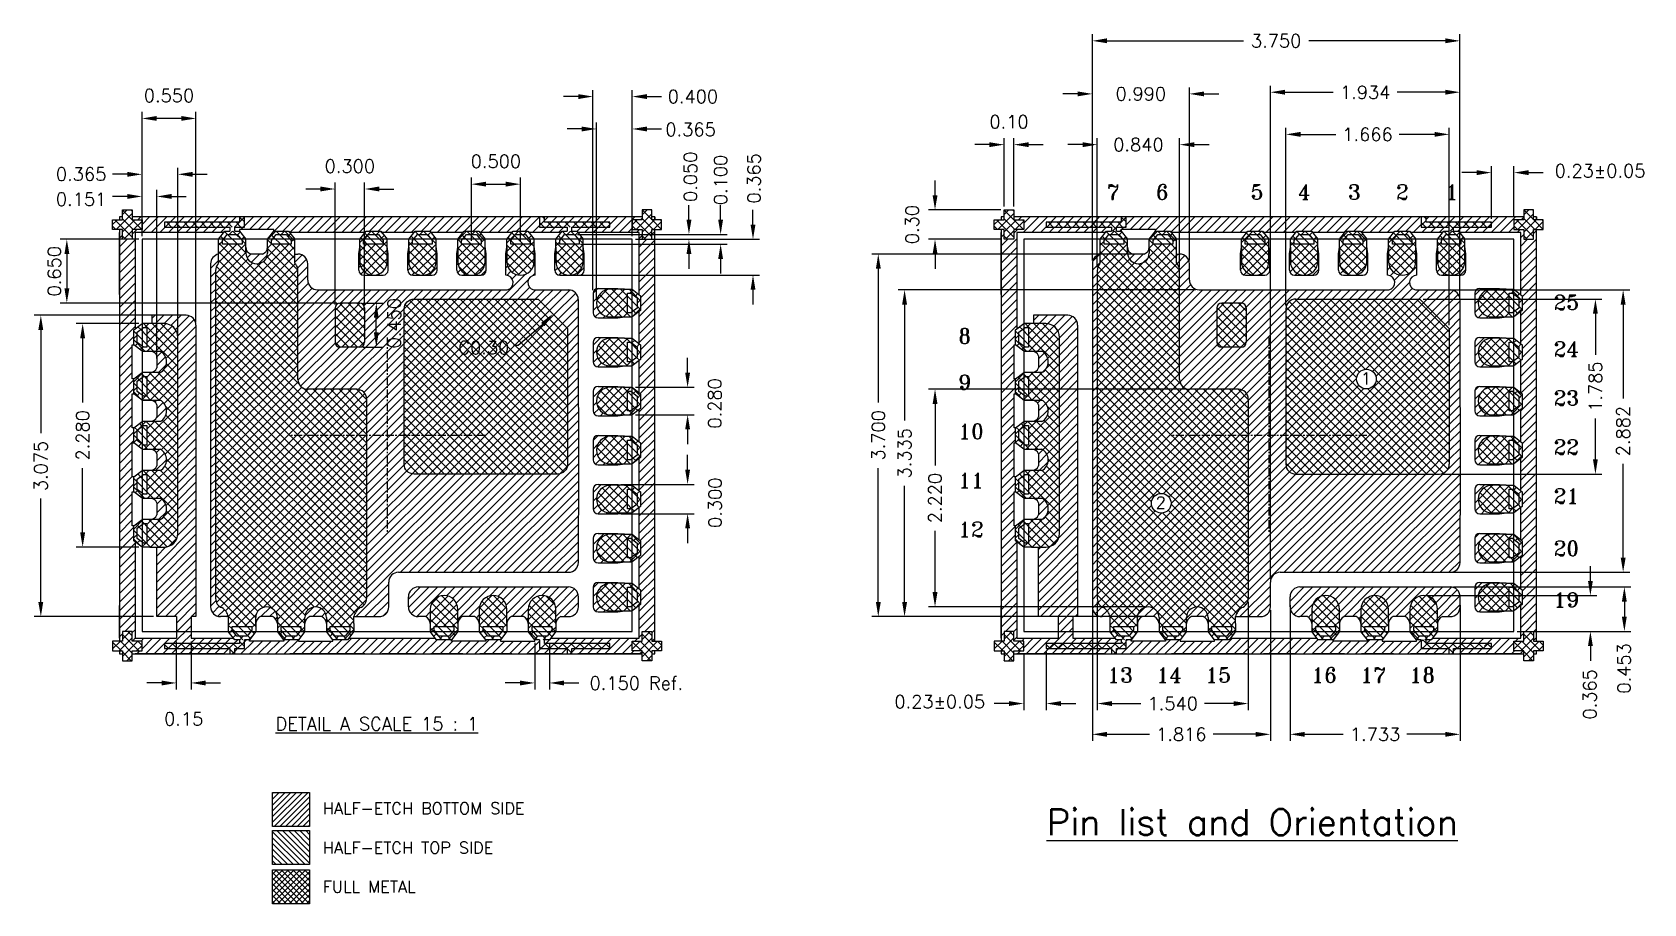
# Model space of a CAD drawing. Extents: x -54 to 193, y -245 to -112.
import ezdxf

# ---------------------------------------------------------------- set-up
doc = ezdxf.new("R2010")
doc.units = 0
doc.header["$MEASUREMENT"] = 0
doc.linetypes.add('CENTER', pattern=[2, 1.25, -0.25, 0.25, -0.25])
doc.linetypes.add('HIDDEN', pattern=[0.375, 0.25, -0.125])
doc.layers.get('0').update_dxf_attribs({"linetype": 'CONTINUOUS'})
doc.layers.get('DEFPOINTS').update_dxf_attribs({"linetype": 'CONTINUOUS'})
for name, color, linetype in [('CENTER', 1, 'CENTER'), ('DIM', 3, 'CONTINUOUS'), ('Full_metal', 254, 'CONTINUOUS'), ('half_bottom', 4, 'CONTINUOUS'), ('half_top', 6, 'CONTINUOUS'), ('HIDDEN', 6, 'HIDDEN'), ('NUM', 7, 'CONTINUOUS')]:
    doc.layers.add(name, color=color, linetype=linetype)
doc.styles.add('ROMANS', font='romans.shx', dxfattribs={"height": 2})
doc.styles.add('ROMANT', font='romant')
doc.dimstyles.new('DETAIL-A$0', dxfattribs={"dimscale": 25, "dimtxt": 0.08, "dimasz": 0.09, "dimexe": 0.04, "dimexo": 0.02, "dimgap": 0.04, "dimtad": 0, "dimdec": 3, "dimlfac": 0.083333, "dimzin": 0, "dimdsep": 46, "dimtxsty": 'ROMANS', "dimcen": 0.04, "dimadec": 0, "dimazin": 0, "dimtfac": 1, "dimtdec": 3, "dimtofl": 0, "dimtmove": 2, "dimatfit": 3, "dimfxl": 1, "dimtolj": 1, "dimtzin": 0, "dimarcsym": 0})
pattern_1 = [(45, (-289.5405, -1e-13), (-0.6629126, 0.6629126), [])]
pattern_2 = [(45, (-289.5405, -1e-13), (-0.6629126, 0.6629126), []), (135, (-289.5405, -1e-13), (-0.6629126, -0.6629126), [])]
pattern_3 = [(45, (3927.8501, 3947.4274), (-0.6629126, 0.6629126), []), (135, (3927.8501, 3947.4274), (-0.6629126, -0.6629126), [])]
pattern_4 = [(45, (4062.7441, 3947.4274), (-0.6629126, 0.6629126), []), (135, (4062.7441, 3947.4274), (-0.6629126, -0.6629126), [])]

msp = doc.modelspace()

# ---------------------------------------------------------------- texts
at = {"style": 'ROMANS'}
for s, height, p in [('%%UDETAIL A SCALE 15 : 1%%U', 2, (-16.6222, -218.7098)), ('%%uPin list and Orientation%%u', 4, (101.3741, -234.7594))]:
    msp.add_text(s, height=height, dxfattribs=at).set_placement(p)
at = {"layer": 'DIM', "insert": (11.3531, -159.1243), "char_height": 2, "attachment_point": 1, "style": 'ROMANS'}
msp.add_mtext('\\A1;C0.30', dxfattribs=at)
at = {"layer": 'Full_metal', "style": 'ROMANS'}
msp.add_text('FULL METAL', height=1.8, dxfattribs=at).set_placement((-9.3708, -243.5492))
at = {"layer": 'half_bottom', "style": 'ROMANS'}
msp.add_text('HALF-ETCH BOTTOM SIDE', height=1.8, dxfattribs=at).set_placement((-9.3708, -231.5351))
at = {"layer": 'half_top', "style": 'ROMANS'}
msp.add_text('HALF-ETCH TOP SIDE', height=1.8, dxfattribs=at).set_placement((-9.3708, -237.562))
at = {"layer": 'NUM', "style": 'ROMANT'}
for s, height, p in [('7', 2.286, (110.5701, -137.4642)), ('6', 2.286, (118.0701, -137.4642)), ('5', 2.286, (132.5692, -137.4642)), ('4', 2.286, (139.7895, -137.4642)), ('3', 2.286, (147.4478, -137.4642)), ('2', 2.286, (154.8309, -137.4642)), ('1', 2.286, (162.3978, -137.4642)), ('25', 2.286, (178.9192, -154.3603)), ('8', 2.286, (87.8503, -159.4841)), ('24', 2.286, (178.9192, -161.4648)), ('9', 2.286, (87.8503, -166.5885)), ('1', 1.8, (149.4565, -165.7591)), ('23', 2.286, (178.9192, -168.9648)), ('10', 2.286, (87.8503, -174.0886)), ('22', 2.286, (178.9192, -176.4648)), ('11', 2.286, (87.8503, -181.5886)), ('21', 2.286, (178.9192, -183.9648)), ('2', 1.8, (118.0542, -184.7471)), ('12', 2.286, (87.8503, -189.0886)), ('20', 2.286, (178.9192, -192.0038)), ('19', 2.286, (178.9192, -199.8774)), ('13', 2.286, (110.6491, -211.3854)), ('14', 2.286, (118.1491, -211.3854)), ('15', 2.286, (125.6491, -211.3854)), ('16', 2.286, (141.8662, -211.3854)), ('17', 2.286, (149.3662, -211.3854)), ('18', 2.286, (156.8663, -211.3854))]:
    msp.add_text(s, height=height, dxfattribs=at).set_placement(p)

# ---------------------------------------------------------------- blocks, each defined once
blk = doc.blocks.new('*D0')
at = {"layer": 'DEFPOINTS', "color": 0, "transparency": 16777216}
for p in [(225.87, 262.71), (234.74, 261.96), (243.42, 262.71)]:
    blk.add_point(p, dxfattribs=at)
at = {"layer": 'DIM', "color": 0, "lineweight": -2, "transparency": 16777216}
for p, q in [((243.42, 264.96), (243.42, 267.21)), ((226.37, 262.71), (244.42, 262.71)), ((235.24, 261.96), (244.42, 261.96)), ((243.42, 259.71), (243.42, 257.46))]:
    blk.add_line(p, q, dxfattribs=at)
at = {"layer": 'DIM', "color": 0, "transparency": 16777216}
for points in [[(243.05, 264.96), (243.8, 264.96), (243.42, 262.71)], [(243.05, 259.71), (243.8, 259.71), (243.42, 261.96)]]:
    blk.add_solid(points, dxfattribs=at)
at = {"layer": 'DIM', "color": 0, "transparency": 16777216, "insert": (243.65, 271.53), "char_height": 2, "attachment_point": 5, "rotation": 90, "style": 'ROMANS'}
blk.add_mtext('\\A1;0.050', dxfattribs=at)
blk = doc.blocks.new('*D1')
at = {"layer": 'DEFPOINTS', "color": 0, "transparency": 16777216}
for p in [(225.87, 262.71), (226.34, 261.21), (248.27, 261.21)]:
    blk.add_point(p, dxfattribs=at)
at = {"layer": 'DIM', "color": 0, "lineweight": -2, "transparency": 16777216}
for p, q in [((248.27, 264.96), (248.27, 267.21)), ((226.37, 262.71), (249.27, 262.71)), ((226.84, 261.21), (249.27, 261.21)), ((248.27, 258.96), (248.27, 256.71))]:
    blk.add_line(p, q, dxfattribs=at)
at = {"layer": 'DIM', "color": 0, "transparency": 16777216}
for points in [[(247.89, 264.96), (248.64, 264.96), (248.27, 262.71)], [(247.89, 258.96), (248.64, 258.96), (248.27, 261.21)]]:
    blk.add_solid(points, dxfattribs=at)
at = {"layer": 'DIM', "color": 0, "transparency": 16777216, "insert": (248.26, 271.04), "char_height": 2, "attachment_point": 5, "rotation": 90, "style": 'ROMANS'}
blk.add_mtext('\\A1;0.100', dxfattribs=at)
blk = doc.blocks.new('*D2')
at = {"layer": 'DEFPOINTS', "color": 0, "transparency": 16777216}
for p in [(165.22, 271.91), (159.74, 261.96), (165.22, 246.81)]:
    blk.add_point(p, dxfattribs=at)
at = {"layer": 'DIM', "color": 0, "lineweight": -2, "transparency": 16777216}
for p, q in [((157.49, 271.91), (155.24, 271.91)), ((159.74, 262.46), (159.74, 272.91)), ((165.22, 247.31), (165.22, 272.91)), ((167.47, 271.91), (169.72, 271.91))]:
    blk.add_line(p, q, dxfattribs=at)
at = {"layer": 'DIM', "color": 0, "transparency": 16777216}
for points in [[(157.49, 272.28), (157.49, 271.53), (159.74, 271.91)], [(167.47, 272.28), (167.47, 271.53), (165.22, 271.91)]]:
    blk.add_solid(points, dxfattribs=at)
at = {"layer": 'DIM', "color": 0, "transparency": 16777216, "insert": (150.43, 271.94), "char_height": 2, "attachment_point": 5, "style": 'ROMANS'}
blk.add_mtext('\\A1;0.365', dxfattribs=at)
blk = doc.blocks.new('*D3')
at = {"layer": 'DEFPOINTS', "color": 0, "transparency": 16777216}
for p in [(234.74, 261.96), (225.14, 256.48), (253.22, 256.48)]:
    blk.add_point(p, dxfattribs=at)
at = {"layer": 'DIM', "color": 0, "lineweight": -2, "transparency": 16777216}
for p, q in [((253.22, 264.21), (253.22, 266.46)), ((235.24, 261.96), (254.22, 261.96)), ((225.64, 256.48), (254.22, 256.48)), ((253.22, 254.23), (253.22, 251.98))]:
    blk.add_line(p, q, dxfattribs=at)
at = {"layer": 'DIM', "color": 0, "transparency": 16777216}
for points in [[(252.85, 264.21), (253.6, 264.21), (253.22, 261.96)], [(252.85, 254.23), (253.6, 254.23), (253.22, 256.48)]]:
    blk.add_solid(points, dxfattribs=at)
at = {"layer": 'DIM', "color": 0, "transparency": 16777216, "insert": (253.37, 271.29), "char_height": 2, "attachment_point": 5, "rotation": 90, "style": 'ROMANS'}
blk.add_mtext('\\A1;0.365', dxfattribs=at)
blk = doc.blocks.new('*D4')
at = {"layer": 'DEFPOINTS', "color": 0, "transparency": 16777216}
for p in [(193.04, 252.21), (195.59, 252.21), (193.04, 245.46)]:
    blk.add_point(p, dxfattribs=at)
at = {"layer": 'DIM', "color": 0, "lineweight": -2, "transparency": 16777216}
for p, q in [((193.54, 252.21), (196.59, 252.21)), ((195.59, 247.71), (195.59, 249.96)), ((193.54, 245.46), (196.59, 245.46))]:
    blk.add_line(p, q, dxfattribs=at)
at = {"layer": 'DIM', "color": 0, "transparency": 16777216}
for points in [[(195.21, 249.96), (195.96, 249.96), (195.59, 252.21)], [(195.21, 247.71), (195.96, 247.71), (195.59, 245.46)]]:
    blk.add_solid(points, dxfattribs=at)
at = {"layer": 'DIM', "color": 0, "transparency": 16777216, "insert": (198.32, 249.12), "char_height": 2, "attachment_point": 5, "rotation": 90, "style": 'ROMANS'}
blk.add_mtext('\\A1;0.450', dxfattribs=at)
blk = doc.blocks.new('*D5')
at = {"layer": 'DEFPOINTS', "color": 0, "transparency": 16777216}
for p in [(159.74, 249.06), (150.66, 214.86), (159.74, 214.86)]:
    blk.add_point(p, dxfattribs=at)
at = {"layer": 'DIM', "color": 0, "lineweight": -2, "transparency": 16777216}
for p, q in [((159.24, 249.06), (149.66, 249.06)), ((150.66, 246.81), (150.66, 236.96)), ((150.66, 217.11), (150.66, 226.96)), ((159.24, 214.86), (149.66, 214.86))]:
    blk.add_line(p, q, dxfattribs=at)
at = {"layer": 'DIM', "color": 0, "transparency": 16777216}
for points in [[(150.28, 246.81), (151.03, 246.81), (150.66, 249.06)], [(150.28, 217.11), (151.03, 217.11), (150.66, 214.86)]]:
    blk.add_solid(points, dxfattribs=at)
at = {"layer": 'DIM', "color": 0, "transparency": 16777216, "insert": (150.66, 231.96), "char_height": 2, "attachment_point": 5, "rotation": 90, "style": 'ROMANS'}
blk.add_mtext('\\A1;2.280', dxfattribs=at)
blk = doc.blocks.new('*D6')
at = {"layer": 'DEFPOINTS', "color": 0, "transparency": 16777216}
for p in [(159.74, 261.96), (148.24, 252.21), (190.04, 252.21)]:
    blk.add_point(p, dxfattribs=at)
at = {"layer": 'DIM', "color": 0, "lineweight": -2, "transparency": 16777216}
for p, q in [((159.24, 261.96), (147.24, 261.96)), ((148.24, 259.71), (148.24, 254.46)), ((189.54, 252.21), (147.24, 252.21))]:
    blk.add_line(p, q, dxfattribs=at)
at = {"layer": 'DIM', "color": 0, "transparency": 16777216}
for points in [[(147.87, 259.71), (148.62, 259.71), (148.24, 261.96)], [(147.87, 254.46), (148.62, 254.46), (148.24, 252.21)]]:
    blk.add_solid(points, dxfattribs=at)
at = {"layer": 'DIM', "color": 0, "transparency": 16777216, "insert": (146.32, 257.08), "char_height": 2, "attachment_point": 5, "rotation": 90, "style": 'ROMANS'}
blk.add_mtext('\\A1;0.650', dxfattribs=at)
blk = doc.blocks.new('*D7')
at = {"layer": 'DEFPOINTS', "color": 0, "transparency": 16777216}
for p in [(232.52, 224.46), (243.22, 224.46), (232.52, 219.96)]:
    blk.add_point(p, dxfattribs=at)
at = {"layer": 'DIM', "color": 0, "lineweight": -2, "transparency": 16777216}
for p, q in [((243.22, 226.71), (243.22, 228.96)), ((233.02, 224.46), (244.22, 224.46)), ((233.02, 219.96), (244.22, 219.96)), ((243.22, 217.71), (243.22, 215.46))]:
    blk.add_line(p, q, dxfattribs=at)
at = {"layer": 'DIM', "color": 0, "transparency": 16777216}
for points in [[(242.84, 226.71), (243.59, 226.71), (243.22, 224.46)], [(242.84, 217.71), (243.59, 217.71), (243.22, 219.96)]]:
    blk.add_solid(points, dxfattribs=at)
at = {"layer": 'DIM', "color": 0, "transparency": 16777216, "insert": (247.42, 221.64), "char_height": 2, "attachment_point": 5, "rotation": 90, "style": 'ROMANS'}
blk.add_mtext('\\A1;0.300', dxfattribs=at)
blk = doc.blocks.new('*D8')
at = {"layer": 'DEFPOINTS', "color": 0, "transparency": 16777216}
for p in [(234.74, 239.31), (243.22, 239.31), (234.74, 235.11)]:
    blk.add_point(p, dxfattribs=at)
at = {"layer": 'DIM', "color": 0, "lineweight": -2, "transparency": 16777216}
for p, q in [((243.22, 241.56), (243.22, 243.81)), ((235.24, 239.31), (244.22, 239.31)), ((235.24, 235.11), (244.22, 235.11)), ((243.22, 232.86), (243.22, 230.61))]:
    blk.add_line(p, q, dxfattribs=at)
at = {"layer": 'DIM', "color": 0, "transparency": 16777216}
for points in [[(242.84, 241.56), (243.59, 241.56), (243.22, 239.31)], [(242.84, 232.86), (243.59, 232.86), (243.22, 235.11)]]:
    blk.add_solid(points, dxfattribs=at)
at = {"layer": 'DIM', "color": 0, "transparency": 16777216, "insert": (247.37, 236.85), "char_height": 2, "attachment_point": 5, "rotation": 90, "style": 'ROMANS'}
blk.add_mtext('\\A1;0.280', dxfattribs=at)
blk = doc.blocks.new('*D9')
at = {"layer": 'DEFPOINTS', "color": 0, "transparency": 16777216}
for p in [(219.82, 200.68), (222.07, 200.68), (222.07, 194.06)]:
    blk.add_point(p, dxfattribs=at)
at = {"layer": 'DIM', "color": 0, "lineweight": -2, "transparency": 16777216}
for p, q in [((219.82, 200.18), (219.82, 193.06)), ((222.07, 200.18), (222.07, 193.06)), ((217.57, 194.06), (215.32, 194.06)), ((224.32, 194.06), (226.57, 194.06))]:
    blk.add_line(p, q, dxfattribs=at)
at = {"layer": 'DIM', "color": 0, "transparency": 16777216}
for points in [[(217.57, 194.43), (217.57, 193.68), (219.82, 194.06)], [(224.32, 194.43), (224.32, 193.68), (222.07, 194.06)]]:
    blk.add_solid(points, dxfattribs=at)
at = {"layer": 'DIM', "color": 0, "transparency": 16777216, "insert": (235.37, 194.03), "char_height": 2, "attachment_point": 5, "style": 'ROMANS'}
blk.add_mtext('\\A1;0.150 Ref.', dxfattribs=at)
blk = doc.blocks.new('*D10')
at = {"layer": 'DEFPOINTS', "color": 0, "transparency": 16777216}
for p in [(164.99, 200.91), (167.24, 200.91), (167.24, 194.06)]:
    blk.add_point(p, dxfattribs=at)
at = {"layer": 'DIM', "color": 0, "lineweight": -2, "transparency": 16777216}
for p, q in [((164.99, 200.41), (164.99, 193.06)), ((167.24, 200.41), (167.24, 193.06)), ((162.74, 194.06), (160.49, 194.06)), ((169.49, 194.06), (171.74, 194.06))]:
    blk.add_line(p, q, dxfattribs=at)
at = {"layer": 'DIM', "color": 0, "transparency": 16777216}
for points in [[(162.74, 194.43), (162.74, 193.68), (164.99, 194.06)], [(169.49, 194.43), (169.49, 193.68), (167.24, 194.06)]]:
    blk.add_solid(points, dxfattribs=at)
at = {"layer": 'DIM', "color": 0, "transparency": 16777216, "insert": (166.12, 188.56), "char_height": 2, "attachment_point": 5, "style": 'ROMANS'}
blk.add_mtext('\\A1;0.15', dxfattribs=at)
blk = doc.blocks.new('*D11')
at = {"layer": 'DEFPOINTS', "color": 0, "transparency": 16777216}
for p in [(164.99, 250.33), (144.26, 204.21), (161.99, 204.21)]:
    blk.add_point(p, dxfattribs=at)
at = {"layer": 'DIM', "color": 0, "lineweight": -2, "transparency": 16777216}
for p, q in [((164.49, 250.33), (143.26, 250.33)), ((144.26, 248.08), (144.26, 232.27)), ((144.26, 206.46), (144.26, 222.27)), ((161.49, 204.21), (143.26, 204.21))]:
    blk.add_line(p, q, dxfattribs=at)
at = {"layer": 'DIM', "color": 0, "transparency": 16777216}
for points in [[(143.88, 248.08), (144.63, 248.08), (144.26, 250.33)], [(143.88, 206.46), (144.63, 206.46), (144.26, 204.21)]]:
    blk.add_solid(points, dxfattribs=at)
at = {"layer": 'DIM', "color": 0, "transparency": 16777216, "insert": (144.26, 227.27), "char_height": 2, "attachment_point": 5, "rotation": 90, "style": 'ROMANS'}
blk.add_mtext('\\A1;3.075', dxfattribs=at)
blk = doc.blocks.new('*D12')
at = {"layer": 'DEFPOINTS', "color": 0, "transparency": 16777216}
for p in [(162.01, 268.52), (159.74, 261.96), (162.01, 243.21)]:
    blk.add_point(p, dxfattribs=at)
at = {"layer": 'DIM', "color": 0, "lineweight": -2, "transparency": 16777216}
for p, q in [((159.74, 262.46), (159.74, 269.52)), ((162.01, 243.71), (162.01, 269.52)), ((157.49, 268.52), (155.24, 268.52)), ((164.26, 268.52), (166.51, 268.52))]:
    blk.add_line(p, q, dxfattribs=at)
at = {"layer": 'DIM', "color": 0, "transparency": 16777216}
for points in [[(157.49, 268.9), (157.49, 268.15), (159.74, 268.52)], [(164.26, 268.9), (164.26, 268.15), (162.01, 268.52)]]:
    blk.add_solid(points, dxfattribs=at)
at = {"layer": 'DIM', "color": 0, "transparency": 16777216, "insert": (150.42, 268.1), "char_height": 2, "attachment_point": 5, "style": 'ROMANS'}
blk.add_mtext('\\A1;0.151', dxfattribs=at)
blk = doc.blocks.new('*D13')
at = {"layer": 'DEFPOINTS', "color": 0, "transparency": 16777216}
for p in [(193.79, 269.66), (189.29, 251.46), (193.79, 251.46)]:
    blk.add_point(p, dxfattribs=at)
at = {"layer": 'DIM', "color": 0, "lineweight": -2, "transparency": 16777216}
for p, q in [((187.04, 269.66), (184.79, 269.66)), ((189.29, 251.96), (189.29, 270.66)), ((193.79, 251.96), (193.79, 270.66)), ((196.04, 269.66), (198.29, 269.66))]:
    blk.add_line(p, q, dxfattribs=at)
at = {"layer": 'DIM', "color": 0, "transparency": 16777216}
for points in [[(187.04, 270.04), (187.04, 269.29), (189.29, 269.66)], [(196.04, 270.04), (196.04, 269.29), (193.79, 269.66)]]:
    blk.add_solid(points, dxfattribs=at)
at = {"layer": 'DIM', "color": 0, "transparency": 16777216, "insert": (191.54, 273.16), "char_height": 2, "attachment_point": 5, "style": 'ROMANS'}
blk.add_mtext('\\A1;0.300', dxfattribs=at)
blk = doc.blocks.new('*D14')
at = {"layer": 'DEFPOINTS', "color": 0, "transparency": 16777216}
for p in [(159.74, 280.46), (159.74, 261.96), (167.99, 248.83)]:
    blk.add_point(p, dxfattribs=at)
at = {"layer": 'DIM', "color": 0, "lineweight": -2, "transparency": 16777216}
for p, q in [((159.74, 262.46), (159.74, 281.46)), ((167.99, 249.33), (167.99, 281.46)), ((165.74, 280.46), (161.99, 280.46))]:
    blk.add_line(p, q, dxfattribs=at)
at = {"layer": 'DIM', "color": 0, "transparency": 16777216}
for points in [[(161.99, 280.84), (161.99, 280.09), (159.74, 280.46)], [(165.74, 280.84), (165.74, 280.09), (167.99, 280.46)]]:
    blk.add_solid(points, dxfattribs=at)
at = {"layer": 'DIM', "color": 0, "transparency": 16777216, "insert": (163.87, 283.96), "char_height": 2, "attachment_point": 5, "style": 'ROMANS'}
blk.add_mtext('\\A1;0.550', dxfattribs=at)
blk = doc.blocks.new('*D15')
at = {"layer": 'DEFPOINTS', "color": 0, "transparency": 16777216}
for p in [(217.64, 270.4), (210.14, 261.21), (217.64, 261.21)]:
    blk.add_point(p, dxfattribs=at)
at = {"layer": 'DIM', "color": 0, "lineweight": -2, "transparency": 16777216}
for p, q in [((210.14, 261.71), (210.14, 271.4)), ((217.64, 261.71), (217.64, 271.4)), ((212.39, 270.4), (215.39, 270.4))]:
    blk.add_line(p, q, dxfattribs=at)
at = {"layer": 'DIM', "color": 0, "transparency": 16777216}
for points in [[(212.39, 270.78), (212.39, 270.03), (210.14, 270.4)], [(215.39, 270.78), (215.39, 270.03), (217.64, 270.4)]]:
    blk.add_solid(points, dxfattribs=at)
at = {"layer": 'DIM', "color": 0, "transparency": 16777216, "insert": (213.89, 273.9), "char_height": 2, "attachment_point": 5, "style": 'ROMANS'}
blk.add_mtext('\\A1;0.500', dxfattribs=at)
blk = doc.blocks.new('*D16')
at = {"layer": 'DEFPOINTS', "color": 0, "transparency": 16777216}
for p in [(305.14, 205.71), (332.38, 205.71), (305.14, 186.2)]:
    blk.add_point(p, dxfattribs=at)
at = {"layer": 'DIM', "color": 0, "lineweight": -2, "transparency": 16777216}
for p, q in [((305.14, 205.21), (305.14, 185.2)), ((332.38, 205.21), (332.38, 185.2)), ((307.39, 186.2), (313.9, 186.2)), ((330.13, 186.2), (323.62, 186.2))]:
    blk.add_line(p, q, dxfattribs=at)
at = {"layer": 'DIM', "color": 0, "transparency": 16777216}
for points in [[(307.39, 186.57), (307.39, 185.82), (305.14, 186.2)], [(330.13, 186.57), (330.13, 185.82), (332.38, 186.2)]]:
    blk.add_solid(points, dxfattribs=at)
at = {"layer": 'DIM', "color": 0, "transparency": 16777216, "insert": (318.76, 186.2), "char_height": 2, "attachment_point": 5, "style": 'ROMANS'}
blk.add_mtext('\\A1;1.816', dxfattribs=at)
blk = doc.blocks.new('*D17')
at = {"layer": 'DEFPOINTS', "color": 0, "transparency": 16777216}
for p in [(305.89, 206.99), (328.99, 206.99), (305.89, 190.91)]:
    blk.add_point(p, dxfattribs=at)
at = {"layer": 'DIM', "color": 0, "lineweight": -2, "transparency": 16777216}
for p, q in [((305.89, 206.49), (305.89, 189.91)), ((328.99, 206.49), (328.99, 189.91)), ((308.14, 190.91), (312.58, 190.91)), ((326.74, 190.91), (322.3, 190.91))]:
    blk.add_line(p, q, dxfattribs=at)
at = {"layer": 'DIM', "color": 0, "transparency": 16777216}
for points in [[(308.14, 191.28), (308.14, 190.53), (305.89, 190.91)], [(326.74, 191.28), (326.74, 190.53), (328.99, 190.91)]]:
    blk.add_solid(points, dxfattribs=at)
at = {"layer": 'DIM', "color": 0, "transparency": 16777216, "insert": (317.44, 190.91), "char_height": 2, "attachment_point": 5, "style": 'ROMANS'}
blk.add_mtext('\\A1;1.540', dxfattribs=at)
blk = doc.blocks.new('*D18')
at = {"layer": 'DEFPOINTS', "color": 0, "transparency": 16777216}
for p in [(272.39, 259.71), (312.19, 259.71), (313.13, 204.21)]:
    blk.add_point(p, dxfattribs=at)
at = {"layer": 'DIM', "color": 0, "lineweight": -2, "transparency": 16777216}
for p, q in [((311.69, 259.71), (271.39, 259.71)), ((272.39, 257.46), (272.39, 236.96)), ((272.39, 206.46), (272.39, 226.96)), ((312.63, 204.21), (271.39, 204.21))]:
    blk.add_line(p, q, dxfattribs=at)
at = {"layer": 'DIM', "color": 0, "transparency": 16777216}
for points in [[(272.02, 257.46), (272.77, 257.46), (272.39, 259.71)], [(272.02, 206.46), (272.77, 206.46), (272.39, 204.21)]]:
    blk.add_solid(points, dxfattribs=at)
at = {"layer": 'DIM', "color": 0, "transparency": 16777216, "insert": (272.39, 231.96), "char_height": 2, "attachment_point": 5, "rotation": 90, "style": 'ROMANS'}
blk.add_mtext('\\A1;3.700', dxfattribs=at)
blk = doc.blocks.new('*D19')
at = {"layer": 'DEFPOINTS', "color": 0, "transparency": 16777216}
for p in [(276.41, 254.23), (321.49, 254.23), (313.69, 204.21)]:
    blk.add_point(p, dxfattribs=at)
at = {"layer": 'DIM', "color": 0, "lineweight": -2, "transparency": 16777216}
for p, q in [((320.99, 254.23), (275.41, 254.23)), ((276.41, 251.98), (276.41, 234.22)), ((276.41, 206.46), (276.41, 224.22)), ((313.19, 204.21), (275.41, 204.21))]:
    blk.add_line(p, q, dxfattribs=at)
at = {"layer": 'DIM', "color": 0, "transparency": 16777216}
for points in [[(276.04, 251.98), (276.79, 251.98), (276.41, 254.23)], [(276.04, 206.46), (276.79, 206.46), (276.41, 204.21)]]:
    blk.add_solid(points, dxfattribs=at)
at = {"layer": 'DIM', "color": 0, "transparency": 16777216, "insert": (276.41, 229.22), "char_height": 2, "attachment_point": 5, "rotation": 90, "style": 'ROMANS'}
blk.add_mtext('\\A1;3.335', dxfattribs=at)
blk = doc.blocks.new('*D20')
at = {"layer": 'DEFPOINTS', "color": 0, "transparency": 16777216}
for p in [(319.99, 239.01), (281.07, 205.71), (313.69, 205.71)]:
    blk.add_point(p, dxfattribs=at)
at = {"layer": 'DIM', "color": 0, "lineweight": -2, "transparency": 16777216}
for p, q in [((319.49, 239.01), (280.07, 239.01)), ((281.07, 236.76), (281.07, 227.36)), ((281.07, 207.96), (281.07, 217.36)), ((313.19, 205.71), (280.07, 205.71))]:
    blk.add_line(p, q, dxfattribs=at)
at = {"layer": 'DIM', "color": 0, "transparency": 16777216}
for points in [[(280.7, 236.76), (281.45, 236.76), (281.07, 239.01)], [(280.7, 207.96), (281.45, 207.96), (281.07, 205.71)]]:
    blk.add_solid(points, dxfattribs=at)
at = {"layer": 'DIM', "color": 0, "transparency": 16777216, "insert": (281.07, 222.36), "char_height": 2, "attachment_point": 5, "rotation": 90, "style": 'ROMANS'}
blk.add_mtext('\\A1;2.220', dxfattribs=at)
blk = doc.blocks.new('*D21')
at = {"layer": 'DEFPOINTS', "color": 0, "transparency": 16777216}
for p in [(319.99, 284.22), (305.14, 258.21), (319.99, 258.21)]:
    blk.add_point(p, dxfattribs=at)
at = {"layer": 'DIM', "color": 0, "lineweight": -2, "transparency": 16777216}
for p, q in [((302.89, 284.22), (300.64, 284.22)), ((305.14, 258.71), (305.14, 285.22)), ((319.99, 258.71), (319.99, 285.22)), ((322.24, 284.22), (324.49, 284.22))]:
    blk.add_line(p, q, dxfattribs=at)
at = {"layer": 'DIM', "color": 0, "transparency": 16777216}
for points in [[(302.89, 284.59), (302.89, 283.84), (305.14, 284.22)], [(322.24, 284.59), (322.24, 283.84), (319.99, 284.22)]]:
    blk.add_solid(points, dxfattribs=at)
at = {"layer": 'DIM', "color": 0, "transparency": 16777216, "insert": (312.56, 284.22), "char_height": 2, "attachment_point": 5, "style": 'ROMANS'}
blk.add_mtext('\\A1;0.990', dxfattribs=at)
blk = doc.blocks.new('*D22')
at = {"layer": 'DEFPOINTS', "color": 0, "transparency": 16777216}
for p in [(305.89, 276.45), (305.89, 257.2), (318.49, 257.2)]:
    blk.add_point(p, dxfattribs=at)
at = {"layer": 'DIM', "color": 0, "lineweight": -2, "transparency": 16777216}
for p, q in [((303.64, 276.45), (301.39, 276.45)), ((305.89, 257.7), (305.89, 277.45)), ((318.49, 257.7), (318.49, 277.45)), ((320.74, 276.45), (322.99, 276.45))]:
    blk.add_line(p, q, dxfattribs=at)
at = {"layer": 'DIM', "color": 0, "transparency": 16777216}
for points in [[(303.64, 276.82), (303.64, 276.07), (305.89, 276.45)], [(320.74, 276.82), (320.74, 276.07), (318.49, 276.45)]]:
    blk.add_solid(points, dxfattribs=at)
at = {"layer": 'DIM', "color": 0, "transparency": 16777216, "insert": (312.19, 276.45), "char_height": 2, "attachment_point": 5, "style": 'ROMANS'}
blk.add_mtext('\\A1;0.840', dxfattribs=at)
blk = doc.blocks.new('*D23')
at = {"layer": 'DEFPOINTS', "color": 0, "transparency": 16777216}
for p in [(361.39, 284.47), (361.39, 252.71), (332.38, 209.5)]:
    blk.add_point(p, dxfattribs=at)
at = {"layer": 'DIM', "color": 0, "lineweight": -2, "transparency": 16777216}
for p, q in [((332.38, 210), (332.38, 285.47)), ((334.63, 284.47), (341.98, 284.47)), ((359.14, 284.47), (351.79, 284.47)), ((361.39, 253.21), (361.39, 285.47))]:
    blk.add_line(p, q, dxfattribs=at)
at = {"layer": 'DIM', "color": 0, "transparency": 16777216}
for points in [[(334.63, 284.85), (334.63, 284.1), (332.38, 284.47)], [(359.14, 284.85), (359.14, 284.1), (361.39, 284.47)]]:
    blk.add_solid(points, dxfattribs=at)
at = {"layer": 'DIM', "color": 0, "transparency": 16777216, "insert": (346.89, 284.47), "char_height": 2, "attachment_point": 5, "style": 'ROMANS'}
blk.add_mtext('\\A1;1.934', dxfattribs=at)
blk = doc.blocks.new('*D24')
at = {"layer": 'DEFPOINTS', "color": 0, "transparency": 16777216}
for p in [(334.75, 278.02), (334.75, 251.31), (359.74, 248.31)]:
    blk.add_point(p, dxfattribs=at)
at = {"layer": 'DIM', "color": 0, "lineweight": -2, "transparency": 16777216}
for p, q in [((334.75, 251.81), (334.75, 279.02)), ((359.74, 248.81), (359.74, 279.02)), ((337, 278.02), (342.39, 278.02)), ((357.49, 278.02), (352.1, 278.02))]:
    blk.add_line(p, q, dxfattribs=at)
at = {"layer": 'DIM', "color": 0, "transparency": 16777216}
for points in [[(337, 278.4), (337, 277.65), (334.75, 278.02)], [(357.49, 278.4), (357.49, 277.65), (359.74, 278.02)]]:
    blk.add_solid(points, dxfattribs=at)
at = {"layer": 'DIM', "color": 0, "transparency": 16777216, "insert": (347.24, 278.02), "char_height": 2, "attachment_point": 5, "style": 'ROMANS'}
blk.add_mtext('\\A1;1.666', dxfattribs=at)
blk = doc.blocks.new('*D25')
at = {"layer": 'DEFPOINTS', "color": 0, "transparency": 16777216}
for p in [(355.24, 252.81), (358.24, 226.03), (382.11, 226.03)]:
    blk.add_point(p, dxfattribs=at)
at = {"layer": 'DIM', "color": 0, "lineweight": -2, "transparency": 16777216}
for p, q in [((355.74, 252.81), (383.11, 252.81)), ((382.11, 250.56), (382.11, 244.28)), ((382.11, 228.28), (382.11, 234.56)), ((358.74, 226.03), (383.11, 226.03))]:
    blk.add_line(p, q, dxfattribs=at)
at = {"layer": 'DIM', "color": 0, "transparency": 16777216}
for points in [[(381.73, 250.56), (382.48, 250.56), (382.11, 252.81)], [(381.73, 228.28), (382.48, 228.28), (382.11, 226.03)]]:
    blk.add_solid(points, dxfattribs=at)
at = {"layer": 'DIM', "color": 0, "transparency": 16777216, "insert": (382.11, 239.42), "char_height": 2, "attachment_point": 5, "rotation": 90, "style": 'ROMANS'}
blk.add_mtext('\\A1;1.785', dxfattribs=at)
blk = doc.blocks.new('*D26')
at = {"layer": 'DEFPOINTS', "color": 0, "transparency": 16777216}
for p in [(359.25, 254.23), (359.22, 211), (386.35, 211)]:
    blk.add_point(p, dxfattribs=at)
at = {"layer": 'DIM', "color": 0, "lineweight": -2, "transparency": 16777216}
for p, q in [((359.75, 254.23), (387.35, 254.23)), ((386.35, 251.98), (386.35, 237.61)), ((386.35, 213.25), (386.35, 227.61)), ((359.72, 211), (387.35, 211))]:
    blk.add_line(p, q, dxfattribs=at)
at = {"layer": 'DIM', "color": 0, "transparency": 16777216}
for points in [[(385.98, 251.98), (386.73, 251.98), (386.35, 254.23)], [(385.98, 213.25), (386.73, 213.25), (386.35, 211)]]:
    blk.add_solid(points, dxfattribs=at)
at = {"layer": 'DIM', "color": 0, "transparency": 16777216, "insert": (386.35, 232.61), "char_height": 2, "attachment_point": 5, "rotation": 90, "style": 'ROMANS'}
blk.add_mtext('\\A1;2.882', dxfattribs=at)
blk = doc.blocks.new('*D27')
at = {"layer": 'DEFPOINTS', "color": 0, "transparency": 16777216}
for p in [(359.9, 208.75), (369.64, 201.96), (386.54, 201.96)]:
    blk.add_point(p, dxfattribs=at)
at = {"layer": 'DIM', "color": 0, "lineweight": -2, "transparency": 16777216}
for p, q in [((360.4, 208.75), (387.54, 208.75)), ((386.54, 206.5), (386.54, 204.21)), ((370.14, 201.96), (387.54, 201.96))]:
    blk.add_line(p, q, dxfattribs=at)
at = {"layer": 'DIM', "color": 0, "transparency": 16777216}
for points in [[(386.16, 206.5), (386.91, 206.5), (386.54, 208.75)], [(386.16, 204.21), (386.91, 204.21), (386.54, 201.96)]]:
    blk.add_solid(points, dxfattribs=at)
at = {"layer": 'DIM', "color": 0, "transparency": 16777216, "insert": (386.49, 196.29), "char_height": 2, "attachment_point": 5, "rotation": 90, "style": 'ROMANS'}
blk.add_mtext('\\A1;0.453', dxfattribs=at)
blk = doc.blocks.new('*D28')
at = {"layer": 'DEFPOINTS', "color": 0, "transparency": 16777216}
for p in [(355.84, 207.43), (369.64, 201.96), (381.34, 201.96)]:
    blk.add_point(p, dxfattribs=at)
at = {"layer": 'DIM', "color": 0, "lineweight": -2, "transparency": 16777216}
for p, q in [((381.34, 209.68), (381.34, 211.93)), ((356.34, 207.43), (382.34, 207.43)), ((370.14, 201.96), (382.34, 201.96)), ((381.34, 199.71), (381.34, 197.46))]:
    blk.add_line(p, q, dxfattribs=at)
at = {"layer": 'DIM', "color": 0, "transparency": 16777216}
for points in [[(380.97, 209.68), (381.72, 209.68), (381.34, 207.43)], [(380.97, 199.71), (381.72, 199.71), (381.34, 201.96)]]:
    blk.add_solid(points, dxfattribs=at)
at = {"layer": 'DIM', "color": 0, "transparency": 16777216, "insert": (381.26, 192.32), "char_height": 2, "attachment_point": 5, "rotation": 90, "style": 'ROMANS'}
blk.add_mtext('\\A1;0.365', dxfattribs=at)
blk = doc.blocks.new('*D29')
at = {"layer": 'DEFPOINTS', "color": 0, "transparency": 16777216}
for p in [(335.4, 206.48), (361.4, 206.48), (335.4, 186.2)]:
    blk.add_point(p, dxfattribs=at)
at = {"layer": 'DIM', "color": 0, "lineweight": -2, "transparency": 16777216}
for p, q in [((335.4, 205.98), (335.4, 185.2)), ((361.4, 205.98), (361.4, 185.2)), ((337.65, 186.2), (343.54, 186.2)), ((359.15, 186.2), (353.26, 186.2))]:
    blk.add_line(p, q, dxfattribs=at)
at = {"layer": 'DIM', "color": 0, "transparency": 16777216}
for points in [[(337.65, 186.57), (337.65, 185.82), (335.4, 186.2)], [(359.15, 186.57), (359.15, 185.82), (361.4, 186.2)]]:
    blk.add_solid(points, dxfattribs=at)
at = {"layer": 'DIM', "color": 0, "transparency": 16777216, "insert": (348.4, 186.2), "char_height": 2, "attachment_point": 5, "style": 'ROMANS'}
blk.add_mtext('\\A1;1.733', dxfattribs=at)
blk = doc.blocks.new('*D30')
at = {"layer": 'DEFPOINTS', "color": 0, "transparency": 16777216}
for p in [(361.39, 292.34), (305.14, 258.21), (361.39, 252.71)]:
    blk.add_point(p, dxfattribs=at)
at = {"layer": 'DIM', "color": 0, "lineweight": -2, "transparency": 16777216}
for p, q in [((305.14, 258.71), (305.14, 293.34)), ((307.39, 292.34), (328.26, 292.34)), ((359.14, 292.34), (338.26, 292.34)), ((361.39, 253.21), (361.39, 293.34))]:
    blk.add_line(p, q, dxfattribs=at)
at = {"layer": 'DIM', "color": 0, "transparency": 16777216}
for points in [[(307.39, 292.72), (307.39, 291.97), (305.14, 292.34)], [(359.14, 292.72), (359.14, 291.97), (361.39, 292.34)]]:
    blk.add_solid(points, dxfattribs=at)
at = {"layer": 'DIM', "color": 0, "transparency": 16777216, "insert": (333.26, 292.34), "char_height": 2, "attachment_point": 5, "style": 'ROMANS'}
blk.add_mtext('\\A1;3.750', dxfattribs=at)
blk = doc.blocks.new('*D31')
at = {"layer": 'DEFPOINTS', "color": 0, "transparency": 16777216}
for p in [(234.74, 283.81), (234.74, 261.96), (228.74, 253.7)]:
    blk.add_point(p, dxfattribs=at)
at = {"layer": 'DIM', "color": 0, "lineweight": -2, "transparency": 16777216}
for p, q in [((226.49, 283.81), (224.24, 283.81)), ((228.74, 254.2), (228.74, 284.81)), ((234.74, 262.46), (234.74, 284.81)), ((236.99, 283.81), (239.24, 283.81))]:
    blk.add_line(p, q, dxfattribs=at)
at = {"layer": 'DIM', "color": 0, "transparency": 16777216}
for points in [[(226.49, 284.18), (226.49, 283.43), (228.74, 283.81)], [(236.99, 284.18), (236.99, 283.43), (234.74, 283.81)]]:
    blk.add_solid(points, dxfattribs=at)
at = {"layer": 'DIM', "color": 0, "transparency": 16777216, "insert": (244.03, 283.81), "char_height": 2, "attachment_point": 5, "style": 'ROMANS'}
blk.add_mtext('\\A1;0.400', dxfattribs=at)
blk = doc.blocks.new('*D32')
at = {"layer": 'DEFPOINTS', "color": 0, "transparency": 16777216}
for p in [(234.74, 278.85), (234.74, 261.96), (229.27, 252.21)]:
    blk.add_point(p, dxfattribs=at)
at = {"layer": 'DIM', "color": 0, "lineweight": -2, "transparency": 16777216}
for p, q in [((227.02, 278.85), (224.77, 278.85)), ((229.27, 252.71), (229.27, 279.85)), ((234.74, 262.46), (234.74, 279.85)), ((236.99, 278.85), (239.24, 278.85))]:
    blk.add_line(p, q, dxfattribs=at)
at = {"layer": 'DIM', "color": 0, "transparency": 16777216}
for points in [[(227.02, 279.22), (227.02, 278.47), (229.27, 278.85)], [(236.99, 279.22), (236.99, 278.47), (234.74, 278.85)]]:
    blk.add_solid(points, dxfattribs=at)
at = {"layer": 'DIM', "color": 0, "transparency": 16777216, "insert": (243.67, 278.77), "char_height": 2, "attachment_point": 5, "style": 'ROMANS'}
blk.add_mtext('\\A1;0.365', dxfattribs=at)
blk = doc.blocks.new('*D33')
at = {"layer": 'DEFPOINTS', "color": 0, "transparency": 16777216}
for p in [(294.64, 198.96), (298.09, 199.33), (298.09, 190.91)]:
    blk.add_point(p, dxfattribs=at)
at = {"layer": 'DIM', "color": 0, "lineweight": -2, "transparency": 16777216}
for p, q in [((294.64, 198.46), (294.64, 189.91)), ((298.09, 198.83), (298.09, 189.91)), ((292.39, 190.91), (290.14, 190.91)), ((300.34, 190.91), (302.59, 190.91))]:
    blk.add_line(p, q, dxfattribs=at)
at = {"layer": 'DIM', "color": 0, "transparency": 16777216}
for points in [[(292.39, 191.28), (292.39, 190.53), (294.64, 190.91)], [(300.34, 191.28), (300.34, 190.53), (298.09, 190.91)]]:
    blk.add_solid(points, dxfattribs=at)
at = {"layer": 'DIM', "color": 0, "transparency": 16777216, "insert": (281.8, 191.19), "char_height": 2, "attachment_point": 5, "style": 'ROMANS'}
blk.add_mtext('\\A1;0.23%%P0.05', dxfattribs=at)
blk = doc.blocks.new('*D34')
at = {"layer": 'DEFPOINTS', "color": 0, "transparency": 16777216}
for p in [(369.64, 272.17), (366.19, 264.58), (369.64, 264.96)]:
    blk.add_point(p, dxfattribs=at)
at = {"layer": 'DIM', "color": 0, "lineweight": -2, "transparency": 16777216}
for p, q in [((363.94, 272.17), (361.69, 272.17)), ((366.19, 265.08), (366.19, 273.17)), ((369.64, 265.46), (369.64, 273.17)), ((371.89, 272.17), (374.14, 272.17))]:
    blk.add_line(p, q, dxfattribs=at)
at = {"layer": 'DIM', "color": 0, "transparency": 16777216}
for points in [[(363.94, 272.54), (363.94, 271.79), (366.19, 272.17)], [(371.89, 272.54), (371.89, 271.79), (369.64, 272.17)]]:
    blk.add_solid(points, dxfattribs=at)
at = {"layer": 'DIM', "color": 0, "transparency": 16777216, "insert": (382.82, 272.44), "char_height": 2, "attachment_point": 5, "style": 'ROMANS'}
blk.add_mtext('\\A1;0.23%%p0.05', dxfattribs=at)
blk = doc.blocks.new('*D35')
at = {"layer": 'DEFPOINTS', "color": 0, "transparency": 16777216}
for p in [(293.14, 276.45), (291.64, 266.46), (293.14, 266.46)]:
    blk.add_point(p, dxfattribs=at)
at = {"layer": 'DIM', "color": 0, "lineweight": -2, "transparency": 16777216}
for p, q in [((289.39, 276.45), (287.14, 276.45)), ((291.64, 266.96), (291.64, 277.45)), ((293.14, 266.96), (293.14, 277.45)), ((295.39, 276.45), (297.64, 276.45))]:
    blk.add_line(p, q, dxfattribs=at)
at = {"layer": 'DIM', "color": 0, "transparency": 16777216}
for points in [[(289.39, 276.82), (289.39, 276.07), (291.64, 276.45)], [(295.39, 276.82), (295.39, 276.07), (293.14, 276.45)]]:
    blk.add_solid(points, dxfattribs=at)
at = {"layer": 'DIM', "color": 0, "transparency": 16777216, "insert": (292.39, 279.95), "char_height": 2, "attachment_point": 5, "style": 'ROMANS'}
blk.add_mtext('\\A1;0.10', dxfattribs=at)
blk = doc.blocks.new('*D36')
at = {"layer": 'DEFPOINTS', "color": 0, "transparency": 16777216}
for p in [(291.64, 266.46), (281.07, 261.96), (291.64, 261.96)]:
    blk.add_point(p, dxfattribs=at)
at = {"layer": 'DIM', "color": 0, "lineweight": -2, "transparency": 16777216}
for p, q in [((281.07, 268.71), (281.07, 270.96)), ((291.14, 266.46), (280.07, 266.46)), ((291.14, 261.96), (280.07, 261.96)), ((281.07, 259.71), (281.07, 257.46))]:
    blk.add_line(p, q, dxfattribs=at)
at = {"layer": 'DIM', "color": 0, "transparency": 16777216}
for points in [[(280.7, 268.71), (281.45, 268.71), (281.07, 266.46)], [(280.7, 259.71), (281.45, 259.71), (281.07, 261.96)]]:
    blk.add_solid(points, dxfattribs=at)
at = {"layer": 'DIM', "color": 0, "transparency": 16777216, "insert": (277.57, 264.21), "char_height": 2, "attachment_point": 5, "rotation": 90, "style": 'ROMANS'}
blk.add_mtext('\\A1;0.30', dxfattribs=at)

# ---------------------------------------------------------------- dimensions: what is measured, and where the dimension line sits
at = {"layer": 'DIM'}
for base, p1, p2, override, picture, middle in [((164.6124, -113.1698), (108.3624, -147.3063), (164.6124, -152.8012), {"dimlfac": 0.066667, "dimtmove": 2}, '*D30', (136.4874, -113.1698)), ((-37.0315, -125.054), (-28.7815, -156.6813), (-37.0315, -143.5563), {"dimlfac": 0.066667}, '*D14', (-32.9065, -121.554)), ((123.2124, -121.2957), (108.3624, -147.3063), (123.2124, -147.3091), {"dimlfac": 0.066667, "dimtmove": 2}, '*D21', (115.7874, -121.2957)), ((164.6124, -121.0413), (135.6062, -196.018), (164.6124, -152.8012), {"dimlfac": 0.066667, "dimtmove": 2}, '*D23', (150.1093, -121.0413)), ((96.3624, -129.0657), (94.8624, -139.0563), (96.3624, -139.0563), {"dimdec": 2, "dimlfac": 0.066667}, '*D35', (95.6124, -125.5657)), ((109.1124, -129.0657), (121.7124, -148.3118), (109.1124, -148.3118), {"dimlfac": 0.066667, "dimtmove": 2}, '*D22', (115.4124, -129.0657)), ((137.9724, -127.4913), (162.9624, -157.2063), (137.9724, -154.2063), {"dimlfac": 0.066667, "dimtmove": 2}, '*D24', (150.4674, -127.4913)), ((20.8685, -135.1104), (13.3685, -144.3063), (20.8685, -144.3063), {"dimlfac": 0.066667}, '*D15', (17.1185, -131.6104)), ((-2.9815, -135.8521), (-7.4815, -154.0563), (-2.9815, -154.0563), {"dimlfac": 0.066667}, '*D13', (-5.2315, -132.3521)), ((109.1124, -214.6057), (132.2124, -198.5268), (109.1124, -198.5268), {"dimlfac": 0.066667, "dimtmove": 2}, '*D17', (120.6624, -214.6057)), ((138.6249, -219.3152), (164.6199, -199.0338), (138.6249, -199.0338), {"dimlfac": 0.066667, "dimtmove": 2}, '*D29', (151.6224, -219.3152)), ((108.3624, -219.3152), (135.6062, -199.8063), (108.3624, -199.8035), {"dimlfac": 0.066667, "dimtmove": 2}, '*D16', (121.9843, -219.3152)), ((-29.5315, -211.4554), (-31.7815, -204.6063), (-29.5315, -204.6063), {"dimdec": 2, "dimlfac": 0.066667}, '*D10', (-30.6565, -216.9554))]:
    dim = msp.add_linear_dim(base=base, p1=p1, p2=p2, dimstyle='DETAIL-A$0', override=override, dxfattribs=at)
    dim.commit()
    dim.dimension.update_dxf_attribs({"geometry": picture, "text_midpoint": middle, "insert": (-196.7765, -405.5144)})
for base, p1, p2, picture, middle in [((37.9685, -121.7078), (31.9685, -151.8183), (37.9685, -143.5563), '*D31', (47.257, -121.7072)), ((37.9685, -126.6678), (32.4935, -153.3063), (37.9685, -143.5563), '*D32', (46.8972, -126.7397)), ((-34.7665, -136.9904), (-37.0315, -143.5563), (-34.7665, -162.3063), '*D12', (-46.3527, -137.4168))]:
    dim = msp.add_linear_dim(base=base, p1=p1, p2=p2, dimstyle='DETAIL-A$0', override={"dimlfac": 0.066667}, dxfattribs=at)
    dim.commit()
    dim.dimension.update_dxf_attribs({"geometry": picture, "text_midpoint": middle, "dimtype": 128, "insert": (-196.7765, -405.5144)})
for base, p1, p2, angle, override, picture, middle in [((56.4475, -149.0313), (37.9685, -143.5563), (28.3685, -149.0313), 270, {"dimlfac": 0.066667}, '*D3', (56.5924, -134.2266)), ((46.6482, -142.8063), (37.9685, -143.5563), (29.0925, -142.8063), 270, {"dimlfac": 0.066667}, '*D0', (46.875, -133.9837)), ((-31.5565, -133.6091), (-37.0315, -143.5563), (-31.5565, -158.7063), 180, {"dimlfac": 0.066667}, '*D2', (-46.3458, -133.5788)), ((51.4896, -144.3063), (29.0925, -142.8063), (29.5685, -144.3063), 270, {"dimlfac": 0.066667}, '*D1', (51.4862, -134.4694)), ((-48.5336, -153.3063), (-37.0315, -143.5563), (-6.7315, -153.3063), 270, {"dimlfac": 0.066667}, '*D6', (-50.4553, -148.4313)), ((-1.1879, -153.3063), (-3.7315, -160.0563), (-3.7315, -153.3063), 270, {"dimlfac": 0.066667}, '*D4', (1.5413, -156.398)), ((46.4408, -166.2063), (37.9685, -170.4063), (37.9685, -166.2063), 270, {"dimlfac": 0.066667}, '*D8', (50.5906, -168.6655)), ((46.4408, -181.0563), (35.739, -185.5563), (35.739, -181.0563), 270, {"dimlfac": 0.066667}, '*D7', (50.64, -183.8737)), ((184.5659, -203.5563), (159.0624, -198.0813), (172.8624, -203.5563), 90, {"dimlfac": 0.066667, "dimtmove": 2}, '*D28', (184.488, -213.1961)), ((189.7624, -203.5563), (163.1199, -196.7613), (172.8624, -203.5563), 90, {"dimlfac": 0.066667, "dimtmove": 2}, '*D27', (189.717, -209.2246))]:
    dim = msp.add_linear_dim(base=base, p1=p1, p2=p2, angle=angle, dimstyle='DETAIL-A$0', override=override, dxfattribs=at)
    dim.commit()
    dim.dimension.update_dxf_attribs({"geometry": picture, "text_midpoint": middle, "dimtype": 128, "insert": (-196.7765, -405.5144)})
for base, p1, p2, text, override, picture, middle in [((172.8624, -133.3477), (169.4124, -140.9313), (172.8624, -140.5563), '<>%%p0.05', {"dimdec": 2, "dimlfac": 0.066667}, '*D34', (186.0453, -133.0783)), ((25.2935, -211.4554), (23.0435, -204.8313), (25.2935, -204.8313), '<> Ref.', {"dimlfac": 0.066667, "dimtmove": 2}, '*D9', (38.5916, -211.4852)), ((101.3124, -214.6057), (97.8624, -206.5563), (101.3124, -206.1813), '<>%%P0.05', {"dimdec": 2, "dimlfac": 0.066667}, '*D33', (85.0202, -214.326))]:
    dim = msp.add_linear_dim(base=base, p1=p1, p2=p2, text=text, dimstyle='DETAIL-A$0', override=override, dxfattribs=at)
    dim.commit()
    dim.dimension.update_dxf_attribs({"geometry": picture, "text_midpoint": middle, "dimtype": 128, "insert": (-196.7765, -405.5144)})
for base, p1, p2, angle, override, picture, middle in [((84.2941, -143.5563), (94.8624, -139.0563), (94.8624, -143.5563), 90, {"dimdec": 2, "dimlfac": 0.066667}, '*D36', (80.7941, -141.3063)), ((75.6176, -145.8063), (116.3499, -201.3063), (115.4124, -145.8063), 90, {"dimlfac": 0.066667, "dimtmove": 2}, '*D18', (75.6176, -173.5563)), ((79.6346, -151.2813), (116.9124, -201.3063), (124.7124, -151.2813), 90, {"dimlfac": 0.066667, "dimtmove": 2}, '*D19', (79.6346, -176.2938)), ((185.3325, -179.4813), (158.4624, -152.7063), (161.4624, -179.4813), 90, {"dimlfac": 0.066667, "dimtmove": 2}, '*D25', (185.3325, -166.0938)), ((189.5749, -194.518), (162.4767, -151.2813), (162.4434, -194.518), 90, {"dimlfac": 0.066667, "dimtmove": 2}, '*D26', (189.5749, -172.8997)), ((-52.5195, -201.3063), (-31.7815, -155.1813), (-34.7815, -201.3063), 90, {"dimlfac": 0.066667}, '*D11', (-52.5195, -178.2438)), ((-46.1195, -190.6563), (-37.0315, -156.4563), (-37.0315, -190.6563), 270, {"dimlfac": 0.066667}, '*D5', (-46.1195, -173.5563)), ((84.2941, -199.8063), (123.2124, -166.5063), (116.9124, -199.8063), 90, {"dimlfac": 0.066667, "dimtmove": 2}, '*D20', (84.2941, -183.1563))]:
    dim = msp.add_linear_dim(base=base, p1=p1, p2=p2, angle=angle, dimstyle='DETAIL-A$0', override=override, dxfattribs=at)
    dim.commit()
    dim.dimension.update_dxf_attribs({"geometry": picture, "text_midpoint": middle, "insert": (-196.7765, -405.5144)})

# ---------------------------------------------------------------- hatches: boundary and pattern name
at = {"layer": 'Full_metal'}
h = msp.add_hatch(dxfattribs=at)
h.set_pattern_fill('ANSI37', color=256, scale=7.5)
h.set_pattern_definition(pattern_3)
h.paths.add_polyline_path([(-40.0315, -142.0563), (-40.0315, -143.5563), (-38.5315, -143.5563), (-38.5315, -142.0563), (-37.0315, -142.0563), (-37.0315, -140.5563), (-38.5315, -140.5563), (-38.5315, -139.0563), (-40.0315, -139.0563), (-40.0315, -140.5563), (-41.5315, -140.5563), (-41.5315, -142.0563)])
h = msp.add_hatch(dxfattribs=at)
h.set_pattern_fill('ANSI37', color=256, scale=7.5)
h.set_pattern_definition(pattern_2)
h.paths.add_polyline_path([(-33.5815, -140.9313), (-33.5815, -141.6813), (-23.6065, -141.6813), (-22.8565, -141.6814), (-22.8565, -141.6813), (-21.3565, -141.6813), (-21.3565, -140.1063), (-22.1065, -140.1063), (-22.1065, -140.9313)])
h.paths.add_polyline_path([(27.9935, -141.6813), (28.7435, -141.6814), (28.7435, -141.6813), (34.5185, -141.6813), (34.5185, -140.9313), (24.5435, -140.9313), (24.5435, -140.1063), (23.7935, -140.1063), (23.7935, -141.6813)])
h.paths.add_polyline_path([(28.7435, -206.1813), (34.5185, -206.1813), (34.5185, -205.4313), (24.5435, -205.4313), (23.7935, -205.4312), (23.7935, -206.1813), (27.9935, -206.1813), (27.9935, -207.0063), (28.7435, -207.0063)])
h.paths.add_polyline_path([(-21.3565, -204.8313), (-22.1065, -204.8313), (-22.1065, -205.4313), (-33.5815, -205.4313), (-33.5815, -206.1813), (-23.6065, -206.1813), (-23.6065, -207.0063), (-22.8565, -207.0063), (-22.8565, -206.1813), (-21.3565, -206.1813)])
h = msp.add_hatch(dxfattribs=at)
h.set_pattern_fill('ANSI37', color=256, scale=7.5)
h.set_pattern_definition(pattern_3)
h.paths.add_polyline_path([(40.9685, -142.0563), (42.4685, -142.0563), (42.4685, -140.5563), (40.9685, -140.5563), (40.9685, -139.0563), (39.4685, -139.0563), (39.4685, -140.5563), (37.9685, -140.5563), (37.9685, -142.0563), (39.4685, -142.0563), (39.4685, -143.5563), (40.9685, -143.5563)])
h = msp.add_hatch(dxfattribs=at)
h.set_pattern_fill('ANSI37', color=256, scale=7.5)
h.set_pattern_definition(pattern_4)
h.paths.add_polyline_path([(94.8624, -142.0563), (94.8624, -143.5563), (96.3624, -143.5563), (96.3624, -142.0563), (97.8624, -142.0563), (97.8624, -140.5563), (96.3624, -140.5563), (96.3624, -139.0563), (94.8624, -139.0563), (94.8624, -140.5563), (93.3624, -140.5563), (93.3624, -142.0563)])
h = msp.add_hatch(dxfattribs=at)
h.set_pattern_fill('ANSI37', color=256, scale=7.5)
h.set_pattern_definition([(45, (-154.6465, -2e-13), (-0.6629126, 0.6629126), []), (135, (-154.6465, -2e-13), (-0.6629126, -0.6629126), [])])
h.paths.add_polyline_path([(113.5374, -140.1063), (112.7874, -140.1063), (112.7874, -140.9313), (101.3124, -140.9313), (101.3124, -141.6813), (111.2874, -141.6813), (111.2874, -142.2813), (112.0374, -142.2813), (112.0374, -141.6813), (113.5374, -141.6813)])
h.paths.add_polyline_path([(169.4124, -140.9313), (159.4374, -140.9313), (159.4374, -140.1063), (158.6874, -140.1063), (158.6874, -141.6813), (162.8874, -141.6813), (162.8874, -142.2813), (163.6374, -142.2813), (163.6374, -141.6813), (169.4124, -141.6813)])
h.paths.add_polyline_path([(169.4124, -205.4313), (159.4374, -205.4313), (159.4374, -204.8313), (158.6874, -204.8313), (158.6874, -206.1813), (162.8874, -206.1813), (162.8874, -207.0063), (163.6374, -207.0063), (163.6374, -206.1813), (169.4124, -206.1813)])
h.paths.add_polyline_path([(113.5374, -204.8313), (112.7874, -204.8313), (112.7874, -205.4313), (101.3124, -205.4313), (101.3124, -206.1813), (111.2874, -206.1813), (111.2874, -207.0063), (112.0374, -207.0063), (112.0374, -206.1813), (113.5374, -206.1813)])
h = msp.add_hatch(dxfattribs=at)
h.set_pattern_fill('ANSI37', color=256, scale=7.5)
h.set_pattern_definition(pattern_4)
h.paths.add_polyline_path([(175.8624, -142.0563), (177.3624, -142.0563), (177.3624, -140.5563), (175.8624, -140.5563), (175.8624, -139.0563), (174.3624, -139.0563), (174.3624, -140.5563), (172.8624, -140.5563), (172.8624, -142.0563), (174.3624, -142.0563), (174.3624, -143.5563), (175.8624, -143.5563)])
h = msp.add_hatch(dxfattribs=at)
h.set_pattern_fill('ANSI37', color=256, scale=7.5)
h.set_pattern_definition([(45, (4007.3501, 4236.9274), (-0.66291261, 0.66291261), []), (135, (4007.3501, 4236.9274), (-0.66291261, -0.66291261), [])])
h.paths.add_polyline_path([(-31.5565, -158.5563, 0.41421356), (-33.6565, -156.4563), (-37.0315, -156.4563), (-38.3065, -157.4313), (-38.3065, -159.6813), (-37.0315, -160.6563), (-34.266, -160.6563, -0.27564477), (-33.2815, -162.3063, -0.27564477), (-34.266, -163.9563), (-37.0315, -163.9563), (-38.3065, -164.9313), (-38.3065, -167.1813), (-37.0315, -168.1563), (-34.266, -168.1563, -0.27564477), (-33.2815, -169.8063, -0.27564477), (-34.266, -171.4563), (-37.0315, -171.4563), (-38.3065, -172.4313), (-38.3065, -174.6813), (-37.0315, -175.6563), (-34.266, -175.6563, -0.27564477), (-33.2815, -177.3063, -0.27564477), (-34.266, -178.9563), (-37.0315, -178.9563), (-38.3065, -179.9313), (-38.3065, -182.1813), (-37.0315, -183.1563), (-34.266, -183.1563, -0.27564477), (-33.2815, -184.8063, -0.27564477), (-34.266, -186.4563), (-37.0315, -186.4563), (-38.3065, -187.4313), (-38.3065, -189.6813), (-37.0315, -190.6563), (-35.8414, -190.6563), (-33.6565, -190.6563, 0.41421356), (-31.5565, -188.5563)])
h.paths.add_polyline_path([(-36.2815, -160.0563), (-36.8284, -160.0563), (-37.7815, -159.3274), (-37.7815, -157.7852), (-36.8284, -157.0563), (-36.2815, -157.0563)], flags=16)
h.paths.add_polyline_path([(-36.2815, -164.5563), (-36.2815, -167.5563), (-36.8284, -167.5563), (-37.7815, -166.8274), (-37.7815, -165.2852), (-36.8284, -164.5563)], flags=16)
h.paths.add_polyline_path([(-36.2815, -172.0563), (-36.2815, -175.0563), (-36.8284, -175.0563), (-37.7815, -174.3274), (-37.7815, -172.7852), (-36.8284, -172.0563)], flags=16)
h.paths.add_polyline_path([(-36.2815, -179.5563), (-36.2815, -182.5563), (-36.8284, -182.5563), (-37.7815, -181.8274), (-37.7815, -180.2852), (-36.8284, -179.5563)], flags=16)
h.paths.add_polyline_path([(-36.2815, -187.0563), (-36.2815, -190.0563), (-36.8284, -190.0563), (-37.7815, -189.3274), (-37.7815, -187.7852), (-36.8284, -187.0563)], flags=16)
h.paths.add_polyline_path([(-13.1815, -148.3118, 0.17266889), (-13.5189, -147.364, -0.03236622), (-13.6315, -147.2061), (-13.6315, -143.5563), (-14.6065, -142.2813), (-16.8565, -142.2813), (-17.8315, -143.5563), (-17.8315, -144.7464), (-17.8315, -145.6563, -1), (-21.1315, -145.6563), (-21.1315, -144.7464), (-21.1315, -143.5563), (-22.1065, -142.2813), (-24.3565, -142.2813), (-25.3315, -143.5563), (-25.3315, -147.2406, 0.20151275), (-25.7815, -148.3118), (-25.7815, -198.5268, 0.3113337), (-24.8149, -199.9288, -0.20024983), (-23.8315, -201.3063), (-23.8315, -203.5563), (-22.8565, -204.8313), (-20.6065, -204.8313), (-19.6315, -203.5563), (-19.6315, -202.3662), (-19.6315, -201.4564, -1), (-16.3315, -201.4564), (-16.3315, -203.5563), (-15.3565, -204.8313), (-13.1065, -204.8313), (-12.1315, -203.5563), (-12.1315, -201.4564, -1), (-8.8315, -201.4564), (-8.8315, -203.5563), (-7.8565, -204.8313), (-5.6065, -204.8313), (-4.6315, -203.5563), (-4.6315, -202.3662), (-4.6315, -201.3063, -0.20024983), (-3.6482, -199.9288, 0.3113337), (-2.6815, -198.5268), (-2.6815, -168.0063, 0.41421356), (-4.1815, -166.5063), (-11.6815, -166.5063, -0.41421356), (-13.1815, -165.0063)])
h.paths.add_polyline_path([(-21.7315, -144.3063), (-24.7315, -144.3063), (-24.7315, -143.7594), (-24.0027, -142.8063), (-22.4604, -142.8063), (-21.7315, -143.7594)], flags=16)
h.paths.add_polyline_path([(-17.2315, -144.3063), (-17.2315, -143.7594), (-16.5027, -142.8063), (-14.9604, -142.8063), (-14.2315, -143.7594), (-14.2315, -144.3063)], flags=16)
h.paths.add_polyline_path([(-20.2315, -202.8063), (-20.2315, -203.3532), (-20.9604, -204.3063), (-22.5027, -204.3063), (-23.2315, -203.3532), (-23.2315, -202.8063)], flags=16)
h.paths.add_polyline_path([(-15.7315, -202.8063), (-12.7315, -202.8063), (-12.7315, -203.3532), (-13.4604, -204.3063), (-15.0027, -204.3063), (-15.7315, -203.3532)], flags=16)
h.paths.add_polyline_path([(-8.2315, -202.8063), (-5.2315, -202.8063), (-5.2315, -203.3532), (-5.9604, -204.3063), (-7.5027, -204.3063), (-8.2315, -203.3532)], flags=16)
h.paths.add_polyline_path([(-2.9815, -154.0563, 0.41421356), (-3.7315, -153.3063), (-6.7315, -153.3063, 0.41421356), (-7.4815, -154.0563), (-7.4815, -159.3063, 0.41421356), (-6.7315, -160.0563), (-3.7315, -160.0563, 0.41421356), (-2.9815, -159.3063)], flags=17)
h.paths.add_polyline_path([(0.4685, -143.5563), (-0.5065, -142.2813), (-2.7565, -142.2813), (-3.7315, -143.5563), (-3.7315, -144.7464), (-3.7315, -146.9313, 1), (0.4685, -146.9313)])
h.paths.add_polyline_path([(-3.1315, -144.3063), (-3.1315, -143.7594), (-2.4027, -142.8063), (-0.8604, -142.8063), (-0.1315, -143.7594), (-0.1315, -144.3063)], flags=16)
h.paths.add_polyline_path([(7.9685, -143.5563), (6.9935, -142.2813), (4.7435, -142.2813), (3.7685, -143.5563), (3.7685, -144.7464), (3.7685, -146.9313, 1), (7.9685, -146.9313)])
h.paths.add_polyline_path([(4.3685, -144.3063), (4.3685, -143.7594), (5.0973, -142.8063), (6.6396, -142.8063), (7.3685, -143.7594), (7.3685, -144.3063)], flags=16)
h.paths.add_polyline_path([(15.4685, -143.5563), (14.4935, -142.2813), (12.2435, -142.2813), (11.2685, -143.5563), (11.2685, -144.7464), (11.2685, -146.9313, 1), (15.4685, -146.9313)])
h.paths.add_polyline_path([(11.8685, -144.3063), (11.8685, -143.7594), (12.5973, -142.8063), (14.1396, -142.8063), (14.8685, -143.7594), (14.8685, -144.3063)], flags=16)
h.paths.add_polyline_path([(22.9685, -146.9313, -1), (18.7685, -146.9313), (18.6185, -149.0551), (18.6185, -145.7858), (18.7685, -144.7464), (18.7685, -143.5563), (19.7435, -142.2813), (21.9935, -142.2813), (22.9685, -143.5563), (22.9685, -144.6663), (23.1185, -145.7858)])
h.paths.add_polyline_path([(19.3685, -144.3063), (19.3685, -143.7594), (20.0973, -142.8063), (21.6396, -142.8063), (22.3685, -143.7594), (22.3685, -144.3063)], flags=16)
h.paths.add_polyline_path([(30.4685, -143.5563), (29.4935, -142.2813), (27.2435, -142.2813), (26.2685, -143.5563), (26.2685, -144.7464), (26.2685, -146.9313, 1), (30.4685, -146.9313)])
h.paths.add_polyline_path([(26.8685, -144.3063), (26.8685, -143.7594), (27.5973, -142.8063), (29.1396, -142.8063), (29.8685, -143.7594), (29.8685, -144.3063)], flags=16)
h.paths.add_polyline_path([(39.2435, -152.1813), (37.9685, -151.2063), (36.7783, -151.2063), (34.5935, -151.2063, 1), (34.5935, -155.4063), (37.9685, -155.4063), (39.2435, -154.4313)])
h.paths.add_polyline_path([(37.2185, -151.8063), (37.7653, -151.8063), (38.7185, -152.5352), (38.7185, -154.0774), (37.7653, -154.8063), (37.2185, -154.8063)], flags=16)
h.paths.add_polyline_path([(39.2435, -159.6813), (37.9685, -158.7063), (36.7783, -158.7063), (34.5935, -158.7063, 1), (34.5935, -162.9063), (37.9685, -162.9063), (39.2435, -161.9313)])
h.paths.add_polyline_path([(37.2185, -159.3063), (37.7653, -159.3063), (38.7185, -160.0352), (38.7185, -161.5774), (37.7653, -162.3063), (37.2185, -162.3063)], flags=16)
h.paths.add_polyline_path([(39.2435, -167.1813), (37.9685, -166.2063), (36.7783, -166.2063), (34.5935, -166.2063, 1), (34.5935, -170.4063), (37.9685, -170.4063), (39.2435, -169.4313)])
h.paths.add_polyline_path([(37.2185, -166.8063), (37.7653, -166.8063), (38.7185, -167.5352), (38.7185, -169.0774), (37.7653, -169.8063), (37.2185, -169.8063)], flags=16)
h.paths.add_polyline_path([(39.2435, -174.6813), (37.9685, -173.7063), (36.7783, -173.7063), (34.5935, -173.7063, 1), (34.5935, -177.9063), (37.9685, -177.9063), (39.2435, -176.9313)])
h.paths.add_polyline_path([(37.2185, -174.3063), (37.7653, -174.3063), (38.7185, -175.0352), (38.7185, -176.5774), (37.7653, -177.3063), (37.2185, -177.3063)], flags=16)
h.paths.add_polyline_path([(39.2435, -182.1813), (37.9685, -181.2063), (36.7783, -181.2063), (34.5935, -181.2063, 1), (34.5935, -185.4063), (37.9685, -185.4063), (39.2435, -184.4313)])
h.paths.add_polyline_path([(37.2185, -181.8063), (37.7653, -181.8063), (38.7185, -182.5352), (38.7185, -184.0774), (37.7653, -184.8063), (37.2185, -184.8063)], flags=16)
h.paths.add_polyline_path([(39.2435, -189.6813), (37.9685, -188.7063), (36.7783, -188.7063), (34.5935, -188.7063, 1), (34.5935, -192.9063), (37.9685, -192.9063), (39.2435, -191.9313)])
h.paths.add_polyline_path([(37.2185, -189.3063), (37.7653, -189.3063), (38.7185, -190.0352), (38.7185, -191.5774), (37.7653, -192.3063), (37.2185, -192.3063)], flags=16)
h.paths.add_polyline_path([(39.2435, -197.1813), (37.9685, -196.2063), (36.7783, -196.2063), (34.5935, -196.2063, 1), (34.5935, -200.4063), (37.9685, -200.4063), (39.2435, -199.4313)])
h.paths.add_polyline_path([(37.2185, -196.8063), (37.7653, -196.8063), (38.7185, -197.5352), (38.7185, -199.0774), (37.7653, -199.8063), (37.2185, -199.8063)], flags=16)
h.paths.add_polyline_path([(22.0685, -200.1813), (22.0685, -203.5563), (23.0435, -204.8313), (25.2935, -204.8313), (26.2685, -203.5563), (26.2685, -202.3662), (26.2685, -200.1813, 1)])
h.paths.add_polyline_path([(25.6685, -202.8063), (25.6685, -203.3532), (24.9396, -204.3063), (23.3973, -204.3063), (22.6685, -203.3532), (22.6685, -202.8063)], flags=16)
h.paths.add_polyline_path([(14.5685, -200.1813), (14.5685, -203.5563), (15.5435, -204.8313), (17.7935, -204.8313), (18.7685, -203.5563), (18.7685, -202.3662), (18.7685, -200.1813, 1)])
h.paths.add_polyline_path([(18.1685, -202.8063), (18.1685, -203.3532), (17.4396, -204.3063), (15.8973, -204.3063), (15.1685, -203.3532), (15.1685, -202.8063)], flags=16)
h.paths.add_polyline_path([(7.0685, -200.1813), (7.0685, -203.5563), (8.0435, -204.8313), (10.2935, -204.8313), (11.2685, -203.5563), (11.2685, -202.3662), (11.2685, -200.1813, 1)])
h.paths.add_polyline_path([(10.6685, -202.8063), (10.6685, -203.3532), (9.9396, -204.3063), (8.3973, -204.3063), (7.6685, -203.3532), (7.6685, -202.8063)], flags=16)
h = msp.add_hatch(dxfattribs=at)
h.set_pattern_fill('ANSI37', color=256, scale=7.5)
h.set_pattern_definition([(45, (4142.2441, 4236.9274), (-0.66291261, 0.66291261), []), (135, (4142.2441, 4236.9274), (-0.66291261, -0.66291261), [])])
h.paths.add_polyline_path([(103.3374, -158.5563, 0.41421356), (101.2374, -156.4563), (97.8624, -156.4563), (96.5874, -157.4313), (96.5874, -159.6813), (97.8624, -160.6563), (100.628, -160.6563, -0.27564477), (101.6124, -162.3063, -0.27564477), (100.628, -163.9563), (97.8624, -163.9563), (96.5874, -164.9313), (96.5874, -167.1813), (97.8624, -168.1563), (100.628, -168.1563, -0.27564477), (101.6124, -169.8063, -0.27564477), (100.628, -171.4563), (97.8624, -171.4563), (96.5874, -172.4313), (96.5874, -174.6813), (97.8624, -175.6563), (100.628, -175.6563, -0.27564477), (101.6124, -177.3063, -0.27564477), (100.628, -178.9563), (97.8624, -178.9563), (96.5874, -179.9313), (96.5874, -182.1813), (97.8624, -183.1563), (100.628, -183.1563, -0.27564477), (101.6124, -184.8063, -0.27564477), (100.628, -186.4563), (97.8624, -186.4563), (96.5874, -187.4313), (96.5874, -189.6813), (97.8624, -190.6563), (99.0526, -190.6563), (101.2374, -190.6563, 0.41421356), (103.3374, -188.5563)])
h.paths.add_polyline_path([(98.6124, -160.0563), (98.0655, -160.0563), (97.1124, -159.3274), (97.1124, -157.7852), (98.0655, -157.0563), (98.6124, -157.0563)], flags=16)
h.paths.add_polyline_path([(98.6124, -164.5563), (98.6124, -167.5563), (98.0655, -167.5563), (97.1124, -166.8274), (97.1124, -165.2852), (98.0655, -164.5563)], flags=16)
h.paths.add_polyline_path([(98.6124, -172.0563), (98.6124, -175.0563), (98.0655, -175.0563), (97.1124, -174.3274), (97.1124, -172.7852), (98.0655, -172.0563)], flags=16)
h.paths.add_polyline_path([(98.6124, -179.5563), (98.6124, -182.5563), (98.0655, -182.5563), (97.1124, -181.8274), (97.1124, -180.2852), (98.0655, -179.5563)], flags=16)
h.paths.add_polyline_path([(98.6124, -187.0563), (98.6124, -190.0563), (98.0655, -190.0563), (97.1124, -189.3274), (97.1124, -187.7852), (98.0655, -187.0563)], flags=16)
h.paths.add_polyline_path([(113.1624, -144.3063), (110.1624, -144.3063), (110.1624, -143.7594), (110.8913, -142.8063), (112.4336, -142.8063), (113.1624, -143.7594)], flags=16)
h.paths.add_polyline_path([(117.6624, -144.3063), (117.6624, -143.7594), (118.3913, -142.8063), (119.9336, -142.8063), (120.6624, -143.7594), (120.6624, -144.3063)], flags=16)
h.paths.add_polyline_path([(114.6624, -202.8063), (114.6624, -203.3532), (113.9336, -204.3063), (112.3913, -204.3063), (111.6624, -203.3532), (111.6624, -202.8063)], flags=16)
h.paths.add_polyline_path([(119.1624, -202.8063), (122.1624, -202.8063), (122.1624, -203.3532), (121.4336, -204.3063), (119.8913, -204.3063), (119.1624, -203.3532)], flags=16)
h.paths.add_polyline_path([(126.6624, -202.8063), (129.6624, -202.8063), (129.6624, -203.3532), (128.9336, -204.3063), (127.3913, -204.3063), (126.6624, -203.3532)], flags=16)
h.paths.add_polyline_path([(131.9124, -154.0563, 0.41421356), (131.1624, -153.3063), (128.1624, -153.3063, 0.41421356), (127.4124, -154.0563), (127.4124, -159.3063, 0.41421356), (128.1624, -160.0563), (131.1624, -160.0563, 0.41421356), (131.9124, -159.3063)], flags=17)
h.paths.add_polyline_path([(135.3624, -143.5563), (134.3874, -142.2813), (132.1374, -142.2813), (131.1624, -143.5563), (131.1624, -144.7464), (131.1624, -146.9313, 1), (135.3624, -146.9313)])
h.paths.add_polyline_path([(131.7624, -144.3063), (131.7624, -143.7594), (132.4913, -142.8063), (134.0336, -142.8063), (134.7624, -143.7594), (134.7624, -144.3063)], flags=16)
h.paths.add_polyline_path([(142.8624, -143.5563), (141.8874, -142.2813), (139.6374, -142.2813), (138.6624, -143.5563), (138.6624, -144.7464), (138.6624, -146.9313, 1), (142.8624, -146.9313)])
h.paths.add_polyline_path([(139.2624, -144.3063), (139.2624, -143.7594), (139.9913, -142.8063), (141.5336, -142.8063), (142.2624, -143.7594), (142.2624, -144.3063)], flags=16)
h.paths.add_polyline_path([(150.3624, -143.5563), (149.3874, -142.2813), (147.1374, -142.2813), (146.1624, -143.5563), (146.1624, -144.7464), (146.1624, -146.9313, 1), (150.3624, -146.9313)])
h.paths.add_polyline_path([(146.7624, -144.3063), (146.7624, -143.7594), (147.4913, -142.8063), (149.0336, -142.8063), (149.7624, -143.7594), (149.7624, -144.3063)], flags=16)
h.paths.add_polyline_path([(157.8624, -146.9313, -1), (153.6624, -146.9313), (153.5124, -149.0551), (153.5124, -145.7858), (153.6624, -144.7464), (153.6624, -143.5563), (154.6374, -142.2813), (156.8874, -142.2813), (157.8624, -143.5563), (157.8624, -144.6663), (158.0124, -145.7858)])
h.paths.add_polyline_path([(154.2624, -144.3063), (154.2624, -143.7594), (154.9913, -142.8063), (156.5336, -142.8063), (157.2624, -143.7594), (157.2624, -144.3063)], flags=16)
h.paths.add_polyline_path([(165.3624, -143.5563), (164.3874, -142.2813), (162.1374, -142.2813), (161.1624, -143.5563), (161.1624, -144.7464), (161.1624, -146.9313, 1), (165.3624, -146.9313)])
h.paths.add_polyline_path([(161.7624, -144.3063), (161.7624, -143.7594), (162.4913, -142.8063), (164.0336, -142.8063), (164.7624, -143.7594), (164.7624, -144.3063)], flags=16)
h.paths.add_polyline_path([(174.1374, -152.1813), (172.8624, -151.2063), (171.6723, -151.2063), (169.4874, -151.2063, 1), (169.4874, -155.4063), (172.8624, -155.4063), (174.1374, -154.4313)])
h.paths.add_polyline_path([(172.1124, -151.8063), (172.6593, -151.8063), (173.6124, -152.5352), (173.6124, -154.0774), (172.6593, -154.8063), (172.1124, -154.8063)], flags=16)
h.paths.add_polyline_path([(174.1374, -159.6813), (172.8624, -158.7063), (171.6723, -158.7063), (169.4874, -158.7063, 1), (169.4874, -162.9063), (172.8624, -162.9063), (174.1374, -161.9313)])
h.paths.add_polyline_path([(172.1124, -159.3063), (172.6593, -159.3063), (173.6124, -160.0352), (173.6124, -161.5774), (172.6593, -162.3063), (172.1124, -162.3063)], flags=16)
h.paths.add_polyline_path([(174.1374, -167.1813), (172.8624, -166.2063), (171.6723, -166.2063), (169.4874, -166.2063, 1), (169.4874, -170.4063), (172.8624, -170.4063), (174.1374, -169.4313)])
h.paths.add_polyline_path([(172.1124, -166.8063), (172.6593, -166.8063), (173.6124, -167.5352), (173.6124, -169.0774), (172.6593, -169.8063), (172.1124, -169.8063)], flags=16)
h.paths.add_polyline_path([(174.1374, -174.6813), (172.8624, -173.7063), (171.6723, -173.7063), (169.4874, -173.7063, 1), (169.4874, -177.9063), (172.8624, -177.9063), (174.1374, -176.9313)])
h.paths.add_polyline_path([(172.1124, -174.3063), (172.6593, -174.3063), (173.6124, -175.0352), (173.6124, -176.5774), (172.6593, -177.3063), (172.1124, -177.3063)], flags=16)
h.paths.add_polyline_path([(174.1374, -182.1813), (172.8624, -181.2063), (171.6723, -181.2063), (169.4874, -181.2063, 1), (169.4874, -185.4063), (172.8624, -185.4063), (174.1374, -184.4313)])
h.paths.add_polyline_path([(172.1124, -181.8063), (172.6593, -181.8063), (173.6124, -182.5352), (173.6124, -184.0774), (172.6593, -184.8063), (172.1124, -184.8063)], flags=16)
h.paths.add_polyline_path([(174.1374, -189.6813), (172.8624, -188.7063), (171.6723, -188.7063), (169.4874, -188.7063, 1), (169.4874, -192.9063), (172.8624, -192.9063), (174.1374, -191.9313)])
h.paths.add_polyline_path([(172.1124, -189.3063), (172.6593, -189.3063), (173.6124, -190.0352), (173.6124, -191.5774), (172.6593, -192.3063), (172.1124, -192.3063)], flags=16)
h.paths.add_polyline_path([(174.1374, -197.1813), (172.8624, -196.2063), (171.6723, -196.2063), (169.4874, -196.2063, 1), (169.4874, -200.4063), (172.8624, -200.4063), (174.1374, -199.4313)])
h.paths.add_polyline_path([(172.1124, -196.8063), (172.6593, -196.8063), (173.6124, -197.5352), (173.6124, -199.0774), (172.6593, -199.8063), (172.1124, -199.8063)], flags=16)
h.paths.add_polyline_path([(156.9624, -200.1813), (156.9624, -203.5563), (157.9374, -204.8313), (160.1874, -204.8313), (161.1624, -203.5563), (161.1624, -202.3662), (161.1624, -200.1813, 1)])
h.paths.add_polyline_path([(160.5624, -202.8063), (160.5624, -203.3532), (159.8336, -204.3063), (158.2913, -204.3063), (157.5624, -203.3532), (157.5624, -202.8063)], flags=16)
h.paths.add_polyline_path([(149.4624, -200.1813), (149.4624, -203.5563), (150.4374, -204.8313), (152.6874, -204.8313), (153.6624, -203.5563), (153.6624, -202.3662), (153.6624, -200.1813, 1)])
h.paths.add_polyline_path([(153.0624, -202.8063), (153.0624, -203.3532), (152.3336, -204.3063), (150.7913, -204.3063), (150.0624, -203.3532), (150.0624, -202.8063)], flags=16)
h.paths.add_polyline_path([(141.9624, -200.1813), (141.9624, -203.5563), (142.9374, -204.8313), (145.1874, -204.8313), (146.1624, -203.5563), (146.1624, -202.3662), (146.1624, -200.1813, 1)])
h.paths.add_polyline_path([(145.5624, -202.8063), (145.5624, -203.3532), (144.8336, -204.3063), (143.2913, -204.3063), (142.5624, -203.3532), (142.5624, -202.8063)], flags=16)
edge = h.paths.add_edge_path()
edge.add_arc((118.9008, -183.9424), 1.5064, 0, 360)
edge = h.paths.add_edge_path()
edge.add_arc((120.2124, -148.3118), 1.5, 0, 39.186401)
edge.add_arc((122.5374, -146.4159), 1.5, 211.788331, 219.203532, ccw=False)
edge.add_line((121.2624, -147.2061), (121.2624, -143.5563))
edge.add_line((121.2624, -143.5563), (120.2874, -142.2813))
edge.add_line((120.2874, -142.2813), (118.0374, -142.2813))
edge.add_line((118.0374, -142.2813), (117.0624, -143.5563))
edge.add_line((117.0624, -143.5563), (117.0624, -145.6563))
edge.add_arc((115.4124, -145.6563), 1.65, 180, 360, ccw=False)
edge.add_line((113.7624, -145.6563), (113.7624, -143.5563))
edge.add_line((113.7624, -143.5563), (112.7874, -142.2813))
edge.add_line((112.7874, -142.2813), (110.5374, -142.2813))
edge.add_line((110.5374, -142.2813), (109.5624, -143.5563))
edge.add_line((109.5624, -143.5563), (109.5624, -147.2406))
edge.add_arc((110.6124, -148.3118), 1.5, 134.427004, 180)
edge.add_line((109.1124, -148.3118), (109.1124, -198.5268))
edge.add_arc((110.6124, -198.5268), 1.5, 180, 249.172503)
edge.add_arc((108.92, -201.796), 2.1977, 12.874314, 58.169096, ccw=False)
edge.add_line((111.0624, -201.3063), (111.0624, -203.5563))
edge.add_line((111.0624, -203.5563), (112.0374, -204.8313))
edge.add_line((112.0374, -204.8313), (114.2874, -204.8313))
edge.add_line((114.2874, -204.8313), (115.2624, -203.5563))
edge.add_line((115.2624, -203.5563), (115.2624, -201.4564))
edge.add_arc((116.9124, -201.4564), 1.65, 0, 180, ccw=False)
edge.add_line((118.5624, -201.4564), (118.5624, -203.5563))
edge.add_line((118.5624, -203.5563), (119.5374, -204.8313))
edge.add_line((119.5374, -204.8313), (121.7874, -204.8313))
edge.add_line((121.7874, -204.8313), (122.7624, -203.5563))
edge.add_line((122.7624, -203.5563), (122.7624, -201.4564))
edge.add_arc((124.4124, -201.4564), 1.65, 0, 180, ccw=False)
edge.add_line((126.0624, -201.4564), (126.0624, -203.5563))
edge.add_line((126.0624, -203.5563), (127.0374, -204.8313))
edge.add_line((127.0374, -204.8313), (129.2874, -204.8313))
edge.add_line((129.2874, -204.8313), (130.2624, -203.5563))
edge.add_line((130.2624, -203.5563), (130.2624, -201.3063))
edge.add_arc((132.4048, -201.796), 2.1977, 121.830904, 167.125686, ccw=False)
edge.add_arc((130.7124, -198.5268), 1.5, 290.827497, 360)
edge.add_line((132.2124, -198.5268), (132.2124, -168.0063))
edge.add_arc((130.7124, -168.0063), 1.5, 360, 450)
edge.add_line((130.7124, -166.5063), (123.2124, -166.5063))
edge.add_arc((123.2124, -165.0063), 1.5, 180, 270, ccw=False)
edge.add_line((121.7124, -165.0063), (121.7124, -148.3118))
edge = h.paths.add_edge_path()
edge.add_arc((150.3031, -164.9544), 1.5064, 0, 360)
edge = h.paths.add_edge_path()
edge.add_line((162.9624, -157.2063), (158.4624, -152.7063))
edge.add_line((158.4624, -152.7063), (139.4724, -152.7063))
edge.add_arc((139.4724, -154.2063), 1.5, 90, 180)
edge.add_line((137.9724, -154.2063), (137.9724, -177.9813))
edge.add_arc((139.4724, -177.9813), 1.5, 180, 270)
edge.add_line((139.4724, -179.4813), (161.4624, -179.4813))
edge.add_arc((161.4624, -177.9813), 1.5, 270, 360)
edge.add_line((162.9624, -177.9813), (162.9624, -157.2063))
h = msp.add_hatch(dxfattribs=at)
h.set_pattern_fill('ANSI37', color=256, scale=7.5)
h.set_pattern_definition(pattern_2)
h.paths.add_polyline_path([(28.0685, -157.2063), (23.5685, -152.7063), (4.5785, -152.7063, 0.41421356), (3.0785, -154.2063), (3.0785, -177.9813, 0.41421356), (4.5785, -179.4813), (26.5685, -179.4813, 0.41421356), (28.0685, -177.9813)])
h.paths.add_polyline_path([(10.8531, -161.6243), (19.9484, -161.6243), (19.9484, -158.6243), (10.8531, -158.6243)], flags=24)
h = msp.add_hatch(dxfattribs=at)
h.set_pattern_fill('ANSI37', color=256, scale=7.5)
h.set_pattern_definition(pattern_3)
h.paths.add_polyline_path([(-40.0315, -205.0563), (-41.5315, -205.0563), (-41.5315, -206.5563), (-40.0315, -206.5563), (-40.0315, -208.0563), (-38.5315, -208.0563), (-38.5315, -206.5563), (-37.0315, -206.5563), (-37.0315, -205.0563), (-38.5315, -205.0563), (-38.5315, -203.5563), (-40.0315, -203.5563)])
h = msp.add_hatch(dxfattribs=at)
h.set_pattern_fill('ANSI37', color=256, scale=7.5)
h.set_pattern_definition(pattern_3)
h.paths.add_polyline_path([(40.9685, -205.0563), (40.9685, -203.5563), (39.4685, -203.5563), (39.4685, -205.0563), (37.9685, -205.0563), (37.9685, -206.5563), (39.4685, -206.5563), (39.4685, -208.0563), (40.9685, -208.0563), (40.9685, -206.5563), (42.4685, -206.5563), (42.4685, -205.0563)])
h = msp.add_hatch(dxfattribs=at)
h.set_pattern_fill('ANSI37', color=256, scale=7.5)
h.set_pattern_definition(pattern_4)
h.paths.add_polyline_path([(94.8624, -205.0563), (93.3624, -205.0563), (93.3624, -206.5563), (94.8624, -206.5563), (94.8624, -208.0563), (96.3624, -208.0563), (96.3624, -206.5563), (97.8624, -206.5563), (97.8624, -205.0563), (96.3624, -205.0563), (96.3624, -203.5563), (94.8624, -203.5563)])
h = msp.add_hatch(dxfattribs=at)
h.set_pattern_fill('ANSI37', color=256, scale=7.5)
h.set_pattern_definition(pattern_4)
h.paths.add_polyline_path([(175.8624, -205.0563), (175.8624, -203.5563), (174.3624, -203.5563), (174.3624, -205.0563), (172.8624, -205.0563), (172.8624, -206.5563), (174.3624, -206.5563), (174.3624, -208.0563), (175.8624, -208.0563), (175.8624, -206.5563), (177.3624, -206.5563), (177.3624, -205.0563)])
h = msp.add_hatch(dxfattribs=at)
h.set_pattern_fill('ANSI37', color=256, scale=5, angle=90, style=0)
h.set_pattern_definition([(135, (-569.806, 73.6306), (-0.44194174, -0.44194174), []), (225, (-569.806, 73.6306), (0.44194174, -0.44194174), [])])
h.paths.add_polyline_path([(-17.087, -240.0373), (-17.087, -245.2513), (-11.3948, -245.2513), (-11.3948, -240.0373)])
at = {"layer": 'half_bottom'}
h = msp.add_hatch(dxfattribs=at)
h.set_pattern_fill('ANSI31', color=256, scale=7.5)
h.set_pattern_definition(pattern_1)
h.paths.add_polyline_path([(-28.7815, -156.6813, 0.41421356), (-30.2815, -155.1813), (-35.5315, -155.1813), (-35.5315, -156.4563), (-33.6565, -156.4563, -0.41421356), (-31.5565, -158.5563), (-31.5565, -188.5563, -0.41421356), (-33.6565, -190.6563), (-34.7815, -190.6563), (-34.7815, -201.3063), (-31.7815, -201.3063), (-31.7815, -204.6063), (-38.0815, -204.6063), (-38.0815, -189.8534), (-38.3065, -189.6813), (-38.3065, -187.4313), (-38.5165, -187.4313), (-38.5165, -182.1813), (-38.3065, -182.1813), (-38.3065, -179.9313), (-38.5165, -179.9313), (-38.5165, -174.6813), (-38.3065, -174.6813), (-38.3065, -172.4313), (-38.5165, -172.4313), (-38.5165, -167.1813), (-38.3065, -167.1813), (-38.3065, -164.9313), (-38.5165, -164.9313), (-38.5165, -159.6813), (-38.3065, -159.6813), (-38.3065, -157.4313), (-38.0815, -157.2592), (-38.0815, -142.5063), (-24.5286, -142.5063), (-24.3565, -142.2813), (-23.6065, -142.2813), (-23.6065, -141.6813), (-33.5815, -141.6813), (-33.5815, -140.9313), (-22.1065, -140.9313), (-22.1065, -140.1063), (-38.5315, -140.1063), (-38.5315, -140.5563), (-37.0315, -140.5563), (-37.0315, -142.0563), (-38.5315, -142.0563), (-38.5315, -143.5563), (-40.0315, -143.5563), (-40.0315, -142.0563), (-40.4815, -142.0563), (-40.4815, -205.0563), (-40.0315, -205.0563), (-40.0315, -203.5563), (-38.5315, -203.5563), (-38.5315, -205.0563), (-37.0315, -205.0563), (-37.0315, -206.5563), (-38.5315, -206.5563), (-38.5315, -207.0063), (-23.6065, -207.0063), (-23.6065, -206.1813), (-33.5815, -206.1813), (-33.5815, -205.4313), (-22.1065, -205.4313), (-22.1065, -204.8313), (-22.8565, -204.8313), (-23.0286, -204.6063), (-29.5315, -204.6063), (-29.5315, -201.3063), (-28.7815, -201.3063)])
h = msp.add_hatch(dxfattribs=at)
h.set_pattern_fill('ANSI31', color=256, scale=7.5)
h.set_pattern_definition(pattern_1)
h.paths.add_polyline_path([(-14.6065, -142.2813), (-14.4345, -142.5063), (-2.9286, -142.5063), (-2.7565, -142.2813), (-0.5065, -142.2813), (-0.3345, -142.5063), (4.5714, -142.5063), (4.7435, -142.2813), (6.9935, -142.2813), (7.1655, -142.5063), (12.0714, -142.5063), (12.2435, -142.2813), (14.4935, -142.2813), (14.6655, -142.5063), (19.5714, -142.5063), (19.7435, -142.2813), (21.9935, -142.2813), (22.1655, -142.5063), (27.0714, -142.5063), (27.2435, -142.2813), (27.9935, -142.2813), (27.9935, -141.6813), (23.7935, -141.6813), (23.7935, -140.1063), (-21.3565, -140.1063), (-21.3565, -141.6813), (-22.8565, -141.6813), (-22.8565, -142.2813), (-22.1065, -142.2813), (-22.1065, -142.0563), (-16.8565, -142.0563), (-16.8565, -142.2813)])
h = msp.add_hatch(dxfattribs=at)
h.set_pattern_fill('ANSI31', color=256, scale=7.5)
h.set_pattern_definition(pattern_1)
h.paths.add_polyline_path([(39.2435, -161.9313), (39.0185, -162.1034), (39.0185, -167.0092), (39.2435, -167.1813), (39.2435, -169.4313), (39.0185, -169.6034), (39.0185, -174.5092), (39.2435, -174.6813), (39.2435, -176.9313), (39.0185, -177.1034), (39.0185, -182.0092), (39.2435, -182.1813), (39.2435, -184.4313), (39.0185, -184.6034), (39.0185, -189.5092), (39.2435, -189.6813), (39.2435, -191.9313), (39.0185, -192.1034), (39.0185, -197.0092), (39.2435, -197.1813), (39.2435, -199.4313), (39.0185, -199.6034), (39.0185, -204.6063), (25.4655, -204.6063), (25.2935, -204.8313), (24.5435, -204.8313), (24.5435, -205.4313), (34.5185, -205.4313), (34.5185, -206.1813), (28.7435, -206.1813), (28.7435, -207.0063), (39.4685, -207.0063), (39.4685, -206.5563), (37.9685, -206.5563), (37.9685, -205.0563), (39.4685, -205.0563), (39.4685, -203.5563), (40.9685, -203.5563), (40.9685, -205.0563), (41.4185, -205.0563), (41.4185, -142.0563), (40.9685, -142.0563), (40.9685, -143.5563), (39.4685, -143.5563), (39.4685, -142.0563), (37.9685, -142.0563), (37.9685, -140.5563), (39.4685, -140.5563), (39.4685, -140.1063), (24.5435, -140.1063), (24.5435, -140.9313), (34.5185, -140.9313), (34.5185, -141.6813), (28.7435, -141.6813), (28.7435, -142.2813), (29.4935, -142.2813), (29.6655, -142.5063), (39.0185, -142.5063), (39.0185, -152.0092), (39.2435, -152.1813), (39.2435, -154.4313), (39.0185, -154.6034), (39.0185, -159.5092), (39.2435, -159.6813)])
h = msp.add_hatch(dxfattribs=at)
h.set_pattern_fill('ANSI31', color=256, scale=7.5)
h.set_pattern_definition([(45, (-8797.2576, 8983.06405), (-0.66291261, 0.66291261), [])])
h.paths.add_polyline_path([(113.5374, -140.1063), (113.5374, -141.6813), (112.0374, -141.6813), (112.0374, -142.2813), (112.7874, -142.2813), (112.7874, -142.0563), (118.0374, -142.0563), (118.0374, -142.2813), (120.2874, -142.2813), (120.4595, -142.5063), (131.9654, -142.5063), (132.1374, -142.2813), (134.3874, -142.2813), (134.5595, -142.5063), (139.4654, -142.5063), (139.6374, -142.2813), (141.8874, -142.2813), (142.0595, -142.5063), (146.9654, -142.5063), (147.1374, -142.2813), (149.3874, -142.2813), (149.5595, -142.5063), (154.4654, -142.5063), (154.6374, -142.2813), (156.8874, -142.2813), (157.0595, -142.5063), (161.9654, -142.5063), (162.1374, -142.2813), (162.8874, -142.2813), (162.8874, -141.6813), (158.6874, -141.6813), (158.6874, -140.1063)])
h.paths.add_polyline_path([(162.8874, -207.0063), (162.8874, -206.1813), (158.6874, -206.1813), (158.6874, -204.8313), (157.9374, -204.8313), (157.9374, -205.0563), (152.6874, -205.0563), (152.6874, -204.8313), (150.4374, -204.8313), (150.4374, -205.0563), (145.1874, -205.0563), (145.1874, -204.8313), (142.9374, -204.8313), (142.7654, -204.6063), (129.4595, -204.6063), (129.2874, -204.8313), (127.0374, -204.8313), (127.0374, -205.0563), (121.7874, -205.0563), (121.7874, -204.8313), (119.5374, -204.8313), (119.5374, -205.0563), (114.2874, -205.0563), (114.2874, -204.8313), (113.5374, -204.8313), (113.5374, -206.1813), (112.0374, -206.1813), (112.0374, -207.0063)])
h.paths.add_polyline_path([(159.4374, -205.4313), (168.3624, -205.4313), (168.3624, -206.1813), (163.6374, -206.1813), (163.6374, -207.0063), (174.3624, -207.0063), (174.3624, -206.5563), (172.8624, -206.5563), (172.8624, -205.0563), (174.3624, -205.0563), (174.3624, -203.5563), (175.8624, -203.5563), (175.8624, -205.0563), (176.3124, -205.0563), (176.3124, -142.0563), (175.8624, -142.0563), (175.8624, -143.5563), (174.3624, -143.5563), (174.3624, -142.0563), (172.8624, -142.0563), (172.8624, -140.5563), (174.3624, -140.5563), (174.3624, -140.1063), (159.4374, -140.1063), (159.4374, -140.9313), (168.3624, -140.9313), (168.3624, -141.6813), (163.6374, -141.6813), (163.6374, -142.2813), (164.3874, -142.2813), (164.5595, -142.5063), (173.9124, -142.5063), (173.9124, -152.0092), (174.1374, -152.1813), (174.1374, -154.4313), (173.9124, -154.6034), (173.9124, -159.5092), (174.1374, -159.6813), (174.1374, -161.9313), (173.9124, -162.1034), (173.9124, -167.0092), (174.1374, -167.1813), (174.1374, -169.4313), (173.9124, -169.6034), (173.9124, -174.5092), (174.1374, -174.6813), (174.1374, -176.9313), (173.9124, -177.1034), (173.9124, -182.0092), (174.1374, -182.1813), (174.1374, -184.4313), (173.9124, -184.6034), (173.9124, -189.5092), (174.1374, -189.6813), (174.1374, -191.9313), (173.9124, -192.1034), (173.9124, -197.0092), (174.1374, -197.1813), (174.1374, -199.4313), (173.9124, -199.6034), (173.9124, -204.6063), (160.3595, -204.6063), (160.1874, -204.8313), (159.4374, -204.8313)])
h.paths.add_polyline_path([(101.3124, -140.9313), (112.7874, -140.9313), (112.7874, -140.1063), (96.3624, -140.1063), (96.3624, -140.5563), (97.8624, -140.5563), (97.8624, -142.0563), (96.3624, -142.0563), (96.3624, -143.5563), (94.8624, -143.5563), (94.8624, -142.0563), (94.4124, -142.0563), (94.4124, -205.0563), (94.8624, -205.0563), (94.8624, -203.5563), (96.3624, -203.5563), (96.3624, -205.0563), (97.8624, -205.0563), (97.8624, -206.5563), (96.3624, -206.5563), (96.3624, -207.0063), (111.2874, -207.0063), (111.2874, -206.1813), (104.1624, -206.1813), (104.1624, -205.4313), (112.7874, -205.4313), (112.7874, -204.8313), (112.0374, -204.8313), (111.8654, -204.6063), (105.3624, -204.6063), (105.3624, -203.5563), (103.1124, -203.5563), (103.1124, -204.6063), (96.8124, -204.6063), (96.8124, -189.8534), (96.5874, -189.6813), (96.5874, -187.4313), (96.3774, -187.4313), (96.3774, -182.1813), (96.5874, -182.1813), (96.5874, -179.9313), (96.3774, -179.9313), (96.3774, -174.6813), (96.5874, -174.6813), (96.5874, -172.4313), (96.3774, -172.4313), (96.3774, -167.1813), (96.5874, -167.1813), (96.5874, -164.9313), (96.3774, -164.9313), (96.3774, -159.6813), (96.5874, -159.6813), (96.5874, -157.4313), (96.8124, -157.2592), (96.8124, -142.5063), (110.3654, -142.5063), (110.5374, -142.2813), (111.2874, -142.2813), (111.2874, -141.6813), (101.3124, -141.6813)])
h = msp.add_hatch(dxfattribs=at)
h.set_pattern_fill('ANSI31', color=256, scale=7.5)
h.set_pattern_definition(pattern_1)
h.paths.add_polyline_path([(-13.1065, -205.0563), (-13.1065, -204.8313), (-15.3565, -204.8313), (-15.3565, -205.0563), (-20.6065, -205.0563), (-20.6065, -204.8313), (-21.3565, -204.8313), (-21.3565, -206.1813), (-22.8565, -206.1813), (-22.8565, -207.0063), (27.9935, -207.0063), (27.9935, -206.1813), (23.7935, -206.1813), (23.7935, -204.8313), (23.0435, -204.8313), (23.0435, -205.0563), (17.7935, -205.0563), (17.7935, -204.8313), (15.5435, -204.8313), (15.5435, -205.0563), (10.2935, -205.0563), (10.2935, -204.8313), (8.0435, -204.8313), (7.8714, -204.6063), (-5.4345, -204.6063), (-5.6065, -204.8313), (-7.8565, -204.8313), (-7.8565, -205.0563)])
h.paths.add_polyline_path([(-34.7665, -163.2063, -0.31803206), (-35.8264, -163.9563), (-34.266, -163.9563, 0.27564477), (-33.2815, -162.3063, 0.27564477), (-34.266, -160.6563), (-35.8264, -160.6563, -0.31803206), (-34.7665, -161.4063)])
h.paths.add_polyline_path([(-34.7665, -170.7063, -0.31803206), (-35.8264, -171.4563), (-34.266, -171.4563, 0.27564477), (-33.2815, -169.8063, 0.27564477), (-34.266, -168.1563), (-35.8264, -168.1563, -0.31803206), (-34.7665, -168.9063)])
h.paths.add_polyline_path([(-34.7665, -178.2063, -0.31803206), (-35.8264, -178.9563), (-34.266, -178.9563, 0.27564477), (-33.2815, -177.3063, 0.27564477), (-34.266, -175.6563), (-35.8264, -175.6563, -0.31803206), (-34.7665, -176.4063)])
h.paths.add_polyline_path([(-34.7665, -185.7063, -0.31803206), (-35.8264, -186.4563), (-34.266, -186.4563, 0.27564477), (-33.2815, -184.8063, 0.27564477), (-34.266, -183.1563), (-35.8264, -183.1563, -0.31803206), (-34.7665, -183.9063)])
h.paths.add_polyline_path([(-11.3815, -201.3063), (-9.5815, -201.3063, -0.31803206), (-8.8315, -202.3662), (-8.8315, -201.4564, 1), (-12.1315, -201.4564), (-12.1315, -202.3662, -0.31803206)])
h.paths.add_polyline_path([(-18.8815, -201.3063), (-17.0815, -201.3063, -0.31803206), (-16.3315, -202.3662), (-16.3315, -201.4564, 1), (-19.6315, -201.4564), (-19.6315, -202.3662, -0.31803206)])
h.paths.add_polyline_path([(-25.0315, -201.3063), (-23.8315, -201.3063, 0.20024983), (-24.8149, -199.9288, -0.3113337), (-25.7815, -198.5268), (-25.7815, -148.3118, -0.17274587), (-25.4439, -147.3637, 0.03229139), (-25.3315, -147.2061), (-25.3315, -145.8063, 0.35078106), (-26.5315, -147.3545), (-26.5315, -199.8063, 0.41421356)])
h.paths.add_polyline_path([(-20.3815, -145.8063, -0.31803206), (-21.1315, -144.7464), (-21.1315, -145.6563, 1), (-17.8315, -145.6563), (-17.8315, -144.7464, -0.31803206), (-18.5815, -145.8063)])
h.paths.add_polyline_path([(26.2685, -146.9313), (26.2685, -144.7464), (26.1185, -145.7858), (26.1185, -148.2693, 0.41421356), (26.8805, -149.0313), (28.3685, -149.0313, -0.41421356)])
h.paths.add_polyline_path([(30.6185, -148.2693), (30.6185, -145.7858), (30.4685, -144.6663), (30.4685, -146.9313, -0.41421356), (28.3685, -149.0313), (29.8565, -149.0313, 0.41421356)])
h.paths.add_polyline_path([(15.6185, -148.2693), (15.6185, -145.7858), (15.4685, -144.6663), (15.4685, -146.9313, -0.41421356), (13.3685, -149.0313), (14.8565, -149.0313, 0.41421356)])
h.paths.add_polyline_path([(11.8805, -149.0313), (13.3685, -149.0313, -0.41421356), (11.2685, -146.9313), (11.2685, -144.7464), (11.1185, -145.7858), (11.1185, -148.2693, 0.41421356)])
h.paths.add_polyline_path([(8.1185, -148.2693), (8.1185, -145.7858), (7.9685, -144.6663), (7.9685, -146.9313, -0.41421356), (5.8685, -149.0313), (7.3565, -149.0313, 0.41421356)])
h.paths.add_polyline_path([(3.7685, -146.9313), (3.7685, -144.7464), (3.6185, -145.7858), (3.6185, -148.2693, 0.41421356), (4.3805, -149.0313), (5.8685, -149.0313, -0.41421356)])
h.paths.add_polyline_path([(0.6185, -148.2693), (0.6185, -145.7858), (0.4685, -144.6663), (0.4685, -146.9313, -0.41421356), (-1.6315, -149.0313), (-0.1435, -149.0313, 0.41421356)])
h.paths.add_polyline_path([(-3.1195, -149.0313), (-1.6315, -149.0313, -0.41421356), (-3.7315, -146.9313), (-3.7315, -144.7464), (-3.8815, -145.7858), (-3.8815, -148.2693, 0.41421356)])
h = msp.add_hatch(dxfattribs=at)
h.set_pattern_fill('ANSI31', color=256, scale=7.5)
h.set_pattern_definition(pattern_1)
h.paths.add_polyline_path([(28.226, -194.518, 0.41421356), (29.726, -193.018), (29.726, -185.7963), (29.7185, -152.7806, 0.4140805), (28.2185, -151.2813), (22.8884, -151.2813, -0.9019931), (23.1185, -149.0551), (23.1185, -145.7858), (22.9685, -144.6663), (22.9685, -146.9313, -1), (18.7685, -146.9313), (18.7685, -144.7464), (18.6185, -145.7858), (18.6185, -149.0551, -0.9019931), (18.8485, -151.2813), (-10.1815, -151.2813, -0.41421356), (-11.6815, -149.7813), (-11.6815, -147.3063, 0.41421356), (-13.1815, -145.8063), (-13.6315, -145.8063), (-13.6315, -147.2061, 0.03229139), (-13.5192, -147.3637, -0.17274587), (-13.1815, -148.3118), (-13.1815, -165.0063, 0.41421356), (-11.6815, -166.5063), (-4.1815, -166.5063, -0.41421356), (-2.6815, -168.0063), (-2.6815, -198.5268, -0.3113337), (-3.6482, -199.9288, 0.20024983), (-4.6315, -201.3063), (-0.7878, -201.3063, 0.41421356), (0.7122, -199.8063), (0.7122, -197.9163), (0.7122, -196.018, -0.41421356), (2.2122, -194.518)])
h.paths.add_polyline_path([(4.5785, -179.4813, -0.41421356), (3.0785, -177.9813), (3.0785, -154.2063, -0.41421356), (4.5785, -152.7063), (23.5685, -152.7063), (28.0685, -157.2063), (28.0685, -177.9813, -0.41421356), (26.5685, -179.4813)], flags=16)
h.paths.add_polyline_path([(-3.7315, -160.0563), (-6.7315, -160.0563, -0.41421356), (-7.4815, -159.3063), (-7.4815, -154.0563, -0.41421356), (-6.7315, -153.3063), (-3.7315, -153.3063, -0.41421356), (-2.9815, -154.0563), (-2.9815, -159.3063, -0.41421356)], flags=16)
h.paths.add_polyline_path([(3.0413, -160.898), (3.0413, -151.898), (0.0413, -151.898), (0.0413, -160.898)], flags=24)
h.paths.add_polyline_path([(10.8531, -161.6243), (19.9484, -161.6243), (19.9484, -158.6243), (10.8531, -158.6243)], flags=8)
h = msp.add_hatch(dxfattribs=at)
h.set_pattern_fill('ANSI31', color=256, scale=7.5)
h.set_pattern_definition([(45, (4142.2441, 4236.9274), (-0.66291261, 0.66291261), [])])
h.paths.add_polyline_path([(146.1624, -200.1813), (146.1624, -202.3662, -0.31803206), (146.9124, -201.3063), (148.7124, -201.3063, -0.31803206), (149.4624, -202.3662), (149.4624, -200.1813, -1), (153.6624, -200.1813), (153.6624, -202.3662, -0.31803206), (154.4124, -201.3063), (156.2124, -201.3063, -0.31803206), (156.9624, -202.3662), (156.9624, -200.1813, -1), (161.1624, -200.1813), (161.1624, -202.3662, -0.31803206), (161.9124, -201.3063), (163.1199, -201.3063, 0.41421356), (164.6199, -199.8063), (164.6199, -198.2613, 0.41421356), (163.1199, -196.7613), (140.1249, -196.7613, 0.41421356), (138.6249, -198.2613), (138.6249, -199.8063, 0.41421356), (140.1249, -201.3063), (141.2124, -201.3063, -0.31803206), (141.9624, -202.3662), (141.9624, -200.1813, -1)], flags=17)
h.paths.add_polyline_path([(122.7624, -201.4564), (122.7624, -202.3662, -0.31803206), (123.5124, -201.3063), (125.3124, -201.3063, -0.31803206), (126.0624, -202.3662), (126.0624, -201.4564, 1)], flags=17)
h.paths.add_polyline_path([(115.2624, -201.4564), (115.2624, -202.3662, -0.31803206), (116.0124, -201.3063), (117.8124, -201.3063, -0.31803206), (118.5624, -202.3662), (118.5624, -201.4564, 1)], flags=17)
h.paths.add_polyline_path([(109.1124, -198.5268), (109.1124, -148.3118, -0.17274587), (109.4501, -147.3637, 0.03229139), (109.5624, -147.2061), (109.5624, -145.8063, 0.35078106), (108.3624, -147.3545), (108.3624, -199.8063, 0.41421356), (109.8624, -201.3063), (111.0624, -201.3063, 0.20024983), (110.0791, -199.9288, -0.3113337)])
h.paths.add_polyline_path([(135.6062, -197.9163), (135.6062, -196.018, -0.41421356), (137.1062, -194.518), (163.1199, -194.518, 0.41421356), (164.6199, -193.018), (164.6199, -185.7963), (164.6124, -152.7806, 0.4140805), (163.1124, -151.2813), (157.7824, -151.2813, -0.9019931), (158.0124, -149.0551), (158.0124, -145.7858), (157.8624, -144.6663), (157.8624, -146.9313, -1), (153.6624, -146.9313), (153.6624, -144.7464), (153.5124, -145.7858), (153.5124, -149.0551, -0.9019931), (153.7425, -151.2813), (124.7124, -151.2813, -0.41421356), (123.2124, -149.7813), (123.2124, -147.3063, 0.41421356), (121.7124, -145.8063), (121.2624, -145.8063), (121.2624, -147.2061, 0.03229139), (121.3748, -147.3637, -0.17274587), (121.7124, -148.3118), (121.7124, -165.0063, 0.41421356), (123.2124, -166.5063), (130.7124, -166.5063, -0.41421356), (132.2124, -168.0063), (132.2124, -198.5268, -0.3113337), (131.2458, -199.9288, 0.20024983), (130.2624, -201.3063), (134.1062, -201.3063, 0.41421356), (135.6062, -199.8063)])
h.paths.add_polyline_path([(137.9724, -177.9813), (137.9724, -154.2063, -0.41421356), (139.4724, -152.7063), (158.4624, -152.7063), (162.9624, -157.2063), (162.9624, -177.9813, -0.41421356), (161.4624, -179.4813), (139.4724, -179.4813, -0.41421356)], flags=16)
h.paths.add_polyline_path([(131.1624, -160.0563), (128.1624, -160.0563, -0.41421356), (127.4124, -159.3063), (127.4124, -154.0563, -0.41421356), (128.1624, -153.3063), (131.1624, -153.3063, -0.41421356), (131.9124, -154.0563), (131.9124, -159.3063, -0.41421356)], flags=16)
h.paths.add_polyline_path([(169.4874, -196.2063), (171.7524, -196.2063), (170.633, -196.0563), (167.6244, -196.0563, 0.41421356), (166.8624, -196.8183), (166.8624, -199.7943, 0.41421356), (167.6244, -200.5563), (170.633, -200.5563), (171.7524, -200.4063), (169.4874, -200.4063, -1)])
h.paths.add_polyline_path([(169.4874, -188.7063), (171.7524, -188.7063), (170.633, -188.5563), (167.6244, -188.5563, 0.41421356), (166.8624, -189.3183), (166.8624, -192.2943, 0.41421356), (167.6244, -193.0563), (170.633, -193.0563), (171.7524, -192.9063), (169.4874, -192.9063, -1)])
h.paths.add_polyline_path([(169.4874, -181.2063), (171.7524, -181.2063), (170.633, -181.0563), (167.6244, -181.0563, 0.41421356), (166.8624, -181.8183), (166.8624, -184.7943, 0.41421356), (167.6244, -185.5563), (170.633, -185.5563), (171.7524, -185.4063), (169.4874, -185.4063, -1)])
h.paths.add_polyline_path([(169.4874, -173.7063), (171.7524, -173.7063), (170.633, -173.5563), (167.6244, -173.5563, 0.41421356), (166.8624, -174.3183), (166.8624, -177.2943, 0.41421356), (167.6244, -178.0563), (170.633, -178.0563), (171.7524, -177.9063), (169.4874, -177.9063, -1)])
h.paths.add_polyline_path([(169.4874, -166.2063), (171.7524, -166.2063), (170.633, -166.0563), (167.6244, -166.0563, 0.41421356), (166.8624, -166.8183), (166.8624, -169.7943, 0.41421356), (167.6244, -170.5563), (170.633, -170.5563), (171.7524, -170.4063), (169.4874, -170.4063, -1)])
h.paths.add_polyline_path([(169.4874, -158.7063), (171.7524, -158.7063), (170.633, -158.5563), (167.6244, -158.5563, 0.41421356), (166.8624, -159.3183), (166.8624, -162.2943, 0.41421356), (167.6244, -163.0563), (170.633, -163.0563), (171.7524, -162.9063), (169.4874, -162.9063, -1)])
h.paths.add_polyline_path([(169.4874, -151.2063), (171.7524, -151.2063), (170.633, -151.0563), (167.6244, -151.0563, 0.41421356), (166.8624, -151.8183), (166.8624, -154.7943, 0.41421356), (167.6244, -155.5563), (170.633, -155.5563), (171.7524, -155.4063), (169.4874, -155.4063, -1)])
h.paths.add_polyline_path([(117.0624, -145.6563), (117.0624, -144.7464, -0.31803206), (116.3124, -145.8063), (114.5124, -145.8063, -0.31803206), (113.7624, -144.7464), (113.7624, -145.6563, 1)])
h.paths.add_polyline_path([(135.5124, -148.2693), (135.5124, -145.7858), (135.3624, -144.6663), (135.3624, -146.9313, -0.41421356), (133.2624, -149.0313), (134.7504, -149.0313, 0.41421356)], flags=17)
h.paths.add_polyline_path([(131.1624, -146.9313), (131.1624, -144.7464), (131.0124, -145.7858), (131.0124, -148.2693, 0.41421356), (131.7744, -149.0313), (133.2624, -149.0313, -0.41421356)], flags=17)
h.paths.add_polyline_path([(138.6624, -146.9313), (138.6624, -144.7464), (138.5124, -145.7858), (138.5124, -148.2693, 0.41421356), (139.2744, -149.0313), (140.7624, -149.0313, -0.41421356)], flags=17)
h.paths.add_polyline_path([(143.0124, -148.2693), (143.0124, -145.7858), (142.8624, -144.6663), (142.8624, -146.9313, -0.41421356), (140.7624, -149.0313), (142.2504, -149.0313, 0.41421356)], flags=17)
h.paths.add_polyline_path([(146.1624, -146.9313), (146.1624, -144.7464), (146.0124, -145.7858), (146.0124, -148.2693, 0.41421356), (146.7744, -149.0313), (148.2624, -149.0313, -0.41421356)], flags=17)
h.paths.add_polyline_path([(150.5124, -148.2693), (150.5124, -145.7858), (150.3624, -144.6663), (150.3624, -146.9313, -0.41421356), (148.2624, -149.0313), (149.7504, -149.0313, 0.41421356)], flags=17)
h.paths.add_polyline_path([(165.5124, -148.2693), (165.5124, -145.7858), (165.3624, -144.6663), (165.3624, -146.9313, -0.41421356), (163.2624, -149.0313), (164.7504, -149.0313, 0.41421356)])
h.paths.add_polyline_path([(161.1624, -146.9313), (161.1624, -144.7464), (161.0124, -145.7858), (161.0124, -148.2693, 0.41421356), (161.7744, -149.0313), (163.2624, -149.0313, -0.41421356)], flags=17)
h.paths.add_polyline_path([(100.628, -160.6563), (99.0676, -160.6563, -0.31803206), (100.1274, -161.4063), (100.1274, -163.2063, -0.31803206), (99.0676, -163.9563), (100.628, -163.9563, 0.27564477), (101.6124, -162.3063, 0.27564477)])
h.paths.add_polyline_path([(101.6124, -169.8063, 0.27564477), (100.628, -168.1563), (99.0676, -168.1563, -0.31803206), (100.1274, -168.9063), (100.1274, -170.7063, -0.31803206), (99.0676, -171.4563), (100.628, -171.4563, 0.27564477)])
h.paths.add_polyline_path([(100.628, -175.6563), (99.0676, -175.6563, -0.31803206), (100.1274, -176.4063), (100.1274, -178.2063, -0.31803206), (99.0676, -178.9563), (100.628, -178.9563, 0.27564477), (101.6124, -177.3063, 0.27564477)])
h.paths.add_polyline_path([(101.6124, -184.8063, 0.27564477), (100.628, -183.1563), (99.0676, -183.1563, -0.31803206), (100.1274, -183.9063), (100.1274, -185.7063, -0.31803206), (99.0676, -186.4563), (100.628, -186.4563, 0.27564477)])
edge = h.paths.add_edge_path()
edge.add_line((103.1124, -203.5563), (105.3624, -203.5563))
edge.add_line((105.3624, -203.5563), (105.3624, -201.3063))
edge.add_line((105.3624, -201.3063), (106.1124, -201.3063))
edge.add_line((106.1124, -201.3063), (106.1124, -156.6813))
edge.add_arc((104.6124, -156.6813), 1.5, 0, 90)
edge.add_line((104.6124, -155.1813), (99.3624, -155.1813))
edge.add_line((99.3624, -155.1813), (99.3624, -156.4563))
edge.add_line((99.3624, -156.4563), (101.2374, -156.4563))
edge.add_arc((101.2374, -158.5563), 2.1, 0, 90, ccw=False)
edge.add_line((103.3374, -158.5563), (103.3374, -188.5563))
edge.add_arc((101.2374, -188.5563), 2.1, -90, 0, ccw=False)
edge.add_line((101.2374, -190.6563), (100.1124, -190.6563))
edge.add_line((100.1124, -190.6563), (100.1124, -201.3063))
edge.add_line((100.1124, -201.3063), (103.1124, -201.3063))
edge.add_line((103.1124, -201.3063), (103.1124, -203.5563))
h = msp.add_hatch(dxfattribs=at)
h.set_pattern_fill('ANSI31', color=256, scale=7.5)
h.set_pattern_definition(pattern_1)
h.paths.add_polyline_path([(18.7685, -200.1813), (18.7685, -202.3662, -0.31803206), (19.5185, -201.3063), (21.3185, -201.3063, -0.31803206), (22.0685, -202.3662), (22.0685, -200.1813, -1), (26.2685, -200.1813), (26.2685, -202.3662, -0.31803206), (27.0185, -201.3063), (28.226, -201.3063, 0.41421356), (29.726, -199.8063), (29.726, -198.2613, 0.41421356), (28.226, -196.7613), (5.231, -196.7613, 0.41421356), (3.731, -198.2613), (3.731, -199.8063, 0.41421356), (5.231, -201.3063), (6.3185, -201.3063, -0.31803206), (7.0685, -202.3662), (7.0685, -200.1813, -1), (11.2685, -200.1813), (11.2685, -202.3662, -0.31803206), (12.0185, -201.3063), (13.8185, -201.3063, -0.31803206), (14.5685, -202.3662), (14.5685, -200.1813, -1)])
h.paths.add_polyline_path([(34.5935, -151.2063), (36.7783, -151.2063), (36.8585, -151.2063), (35.739, -151.0563), (32.7305, -151.0563, 0.41421356), (31.9685, -151.8183), (31.9685, -154.7943, 0.41421356), (32.7305, -155.5563), (35.739, -155.5563), (36.8585, -155.4063), (34.5935, -155.4063, -1)])
h.paths.add_polyline_path([(34.5935, -158.7063), (36.7783, -158.7063), (36.8585, -158.7063), (35.739, -158.5563), (32.7305, -158.5563, 0.41421356), (31.9685, -159.3183), (31.9685, -162.2943, 0.41421356), (32.7305, -163.0563), (35.739, -163.0563), (36.8585, -162.9063), (34.5935, -162.9063, -1)])
h.paths.add_polyline_path([(34.5935, -166.2063), (36.7783, -166.2063), (36.8585, -166.2063), (35.739, -166.0563), (32.7305, -166.0563, 0.41421356), (31.9685, -166.8183), (31.9685, -169.7943, 0.41421356), (32.7305, -170.5563), (35.739, -170.5563), (36.8585, -170.4063), (34.5935, -170.4063, -1)])
h.paths.add_polyline_path([(34.5935, -173.7063), (36.7783, -173.7063), (36.8585, -173.7063), (35.739, -173.5563), (32.7305, -173.5563, 0.41421356), (31.9685, -174.3183), (31.9685, -177.2943, 0.41421356), (32.7305, -178.0563), (35.739, -178.0563), (36.8585, -177.9063), (34.5935, -177.9063, -1)])
h.paths.add_polyline_path([(34.5935, -181.2063), (36.7783, -181.2063), (36.8585, -181.2063), (35.739, -181.0563), (32.7305, -181.0563, 0.41421356), (31.9685, -181.8183), (31.9685, -184.7943, 0.41421356), (32.7305, -185.5563), (35.739, -185.5563), (36.8585, -185.4063), (34.5935, -185.4063, -1)])
h.paths.add_polyline_path([(34.5935, -188.7063), (36.7783, -188.7063), (36.8585, -188.7063), (35.739, -188.5563), (32.7305, -188.5563, 0.41421356), (31.9685, -189.3183), (31.9685, -192.2943, 0.41421356), (32.7305, -193.0563), (35.739, -193.0563), (36.8585, -192.9063), (34.5935, -192.9063, -1)])
h.paths.add_polyline_path([(34.5935, -196.2063), (36.7783, -196.2063), (36.8585, -196.2063), (35.739, -196.0563), (32.7305, -196.0563, 0.41421356), (31.9685, -196.8183), (31.9685, -199.7943, 0.41421356), (32.7305, -200.5563), (35.739, -200.5563), (36.8585, -200.4063), (34.5935, -200.4063, -1)])
h = msp.add_hatch(dxfattribs=at)
h.set_pattern_fill('ANSI31', color=256, scale=5, style=0)
h.set_pattern_definition([(45, (-569.806, 73.6306), (-0.44194174, 0.44194174), [])])
h.paths.add_polyline_path([(-11.3948, -228.1956), (-17.087, -228.1956), (-17.087, -233.4096), (-11.3948, -233.4096)])
at = {"layer": 'half_top'}
h = msp.add_hatch(dxfattribs=at)
h.set_pattern_fill('ANSI31', color=256, scale=7.5, angle=90)
h.set_pattern_definition([(135, (4007.3501, 4236.9274), (-0.66291261, -0.66291261), [])])
h.paths.add_polyline_path([(22.3685, -143.7594), (22.3685, -144.3063), (19.3685, -144.3063), (19.3685, -143.7594), (20.0973, -142.8063), (21.6396, -142.8063)])
h.paths.add_polyline_path([(29.8685, -143.7594), (29.8685, -144.3063), (26.8685, -144.3063), (26.8685, -143.7594), (27.5973, -142.8063), (29.1396, -142.8063)])
h.paths.add_polyline_path([(14.8685, -143.7594), (14.8685, -144.3063), (11.8685, -144.3063), (11.8685, -143.7594), (12.5973, -142.8063), (14.1396, -142.8063)])
h.paths.add_polyline_path([(7.3685, -143.7594), (7.3685, -144.3063), (4.3685, -144.3063), (4.3685, -143.7594), (5.0973, -142.8063), (6.6396, -142.8063)])
h.paths.add_polyline_path([(-0.1315, -143.7594), (-0.1315, -144.3063), (-3.1315, -144.3063), (-3.1315, -143.7594), (-2.4027, -142.8063), (-0.8604, -142.8063)])
h.paths.add_polyline_path([(-14.2315, -143.7594), (-14.2315, -144.3063), (-17.2315, -144.3063), (-17.2315, -143.7594), (-16.5027, -142.8063), (-14.9604, -142.8063)])
h.paths.add_polyline_path([(-21.7315, -143.7594), (-21.7315, -144.3063), (-24.7315, -144.3063), (-24.7315, -143.7594), (-24.0027, -142.8063), (-22.4604, -142.8063)])
h.paths.add_polyline_path([(-36.8284, -187.0563), (-36.2815, -187.0563), (-36.2815, -190.0563), (-36.8284, -190.0563), (-37.7815, -189.3274), (-37.7815, -187.7852)])
h.paths.add_polyline_path([(-36.8284, -179.5563), (-36.2815, -179.5563), (-36.2815, -182.5563), (-36.8284, -182.5563), (-37.7815, -181.8274), (-37.7815, -180.2852)])
h.paths.add_polyline_path([(-36.8284, -172.0563), (-36.2815, -172.0563), (-36.2815, -175.0563), (-36.8284, -175.0563), (-37.7815, -174.3274), (-37.7815, -172.7852)])
h.paths.add_polyline_path([(-36.8284, -157.0563), (-36.2815, -157.0563), (-36.2815, -160.0563), (-36.8284, -160.0563), (-37.7815, -159.3274), (-37.7815, -157.7852)])
h.paths.add_polyline_path([(-36.8284, -164.5563), (-36.2815, -164.5563), (-36.2815, -167.5563), (-36.8284, -167.5563), (-37.7815, -166.8274), (-37.7815, -165.2852)])
h.paths.add_polyline_path([(-23.2315, -203.3532), (-23.2315, -202.8063), (-20.2315, -202.8063), (-20.2315, -203.3532), (-20.9604, -204.3063), (-22.5027, -204.3063)])
h.paths.add_polyline_path([(-15.7315, -203.3532), (-15.7315, -202.8063), (-12.7315, -202.8063), (-12.7315, -203.3532), (-13.4604, -204.3063), (-15.0027, -204.3063)])
h.paths.add_polyline_path([(-8.2315, -203.3532), (-8.2315, -202.8063), (-5.2315, -202.8063), (-5.2315, -203.3532), (-5.9604, -204.3063), (-7.5027, -204.3063)])
h.paths.add_polyline_path([(7.6685, -203.3532), (7.6685, -202.8063), (10.6685, -202.8063), (10.6685, -203.3532), (9.9396, -204.3063), (8.3973, -204.3063)])
h.paths.add_polyline_path([(15.1685, -203.3532), (15.1685, -202.8063), (18.1685, -202.8063), (18.1685, -203.3532), (17.4396, -204.3063), (15.8973, -204.3063)])
h.paths.add_polyline_path([(22.6685, -203.3532), (22.6685, -202.8063), (25.6685, -202.8063), (25.6685, -203.3532), (24.9396, -204.3063), (23.3973, -204.3063)])
h.paths.add_polyline_path([(37.7653, -199.8063), (37.2185, -199.8063), (37.2185, -196.8063), (37.7653, -196.8063), (38.7185, -197.5352), (38.7185, -199.0774)])
h.paths.add_polyline_path([(37.7653, -192.3063), (37.2185, -192.3063), (37.2185, -189.3063), (37.7653, -189.3063), (38.7185, -190.0352), (38.7185, -191.5774)])
h.paths.add_polyline_path([(37.7653, -184.8063), (37.2185, -184.8063), (37.2185, -181.8063), (37.7653, -181.8063), (38.7185, -182.5352), (38.7185, -184.0774)])
h.paths.add_polyline_path([(37.7653, -177.3063), (37.2185, -177.3063), (37.2185, -174.3063), (37.7653, -174.3063), (38.7185, -175.0352), (38.7185, -176.5774)])
h.paths.add_polyline_path([(37.7653, -169.8063), (37.2185, -169.8063), (37.2185, -166.8063), (37.7653, -166.8063), (38.7185, -167.5352), (38.7185, -169.0774)])
h.paths.add_polyline_path([(37.7653, -162.3063), (37.2185, -162.3063), (37.2185, -159.3063), (37.7653, -159.3063), (38.7185, -160.0352), (38.7185, -161.5774)])
h.paths.add_polyline_path([(37.7653, -154.8063), (37.2185, -154.8063), (37.2185, -151.8063), (37.7653, -151.8063), (38.7185, -152.5352), (38.7185, -154.0774)])
h = msp.add_hatch(dxfattribs=at)
h.set_pattern_fill('ANSI31', color=256, scale=7.5, angle=90)
h.set_pattern_definition([(135, (4142.2441, 4236.9274), (-0.66291261, -0.66291261), [])])
h.paths.add_polyline_path([(157.2624, -143.7594), (157.2624, -144.3063), (154.2624, -144.3063), (154.2624, -143.7594), (154.9913, -142.8063), (156.5336, -142.8063)])
h.paths.add_polyline_path([(164.7624, -143.7594), (164.7624, -144.3063), (161.7624, -144.3063), (161.7624, -143.7594), (162.4913, -142.8063), (164.0336, -142.8063)])
h.paths.add_polyline_path([(149.7624, -143.7594), (149.7624, -144.3063), (146.7624, -144.3063), (146.7624, -143.7594), (147.4913, -142.8063), (149.0336, -142.8063)])
h.paths.add_polyline_path([(142.2624, -143.7594), (142.2624, -144.3063), (139.2624, -144.3063), (139.2624, -143.7594), (139.9913, -142.8063), (141.5336, -142.8063)])
h.paths.add_polyline_path([(134.7624, -143.7594), (134.7624, -144.3063), (131.7624, -144.3063), (131.7624, -143.7594), (132.4913, -142.8063), (134.0336, -142.8063)])
h.paths.add_polyline_path([(120.6624, -143.7594), (120.6624, -144.3063), (117.6624, -144.3063), (117.6624, -143.7594), (118.3913, -142.8063), (119.9336, -142.8063)])
h.paths.add_polyline_path([(113.1624, -143.7594), (113.1624, -144.3063), (110.1624, -144.3063), (110.1624, -143.7594), (110.8913, -142.8063), (112.4336, -142.8063)])
h.paths.add_polyline_path([(98.0655, -187.0563), (98.6124, -187.0563), (98.6124, -190.0563), (98.0655, -190.0563), (97.1124, -189.3274), (97.1124, -187.7852)])
h.paths.add_polyline_path([(98.0655, -179.5563), (98.6124, -179.5563), (98.6124, -182.5563), (98.0655, -182.5563), (97.1124, -181.8274), (97.1124, -180.2852)])
h.paths.add_polyline_path([(98.0655, -172.0563), (98.6124, -172.0563), (98.6124, -175.0563), (98.0655, -175.0563), (97.1124, -174.3274), (97.1124, -172.7852)])
h.paths.add_polyline_path([(98.0655, -157.0563), (98.6124, -157.0563), (98.6124, -160.0563), (98.0655, -160.0563), (97.1124, -159.3274), (97.1124, -157.7852)])
h.paths.add_polyline_path([(98.0655, -164.5563), (98.6124, -164.5563), (98.6124, -167.5563), (98.0655, -167.5563), (97.1124, -166.8274), (97.1124, -165.2852)])
h.paths.add_polyline_path([(111.6624, -203.3532), (111.6624, -202.8063), (114.6624, -202.8063), (114.6624, -203.3532), (113.9336, -204.3063), (112.3913, -204.3063)])
h.paths.add_polyline_path([(119.1624, -203.3532), (119.1624, -202.8063), (122.1624, -202.8063), (122.1624, -203.3532), (121.4336, -204.3063), (119.8913, -204.3063)])
h.paths.add_polyline_path([(126.6624, -203.3532), (126.6624, -202.8063), (129.6624, -202.8063), (129.6624, -203.3532), (128.9336, -204.3063), (127.3913, -204.3063)])
h.paths.add_polyline_path([(142.5624, -203.3532), (142.5624, -202.8063), (145.5624, -202.8063), (145.5624, -203.3532), (144.8336, -204.3063), (143.2913, -204.3063)])
h.paths.add_polyline_path([(150.0624, -203.3532), (150.0624, -202.8063), (153.0624, -202.8063), (153.0624, -203.3532), (152.3336, -204.3063), (150.7913, -204.3063)])
h.paths.add_polyline_path([(157.5624, -203.3532), (157.5624, -202.8063), (160.5624, -202.8063), (160.5624, -203.3532), (159.8336, -204.3063), (158.2913, -204.3063)])
h.paths.add_polyline_path([(172.6593, -199.8063), (172.1124, -199.8063), (172.1124, -196.8063), (172.6593, -196.8063), (173.6124, -197.5352), (173.6124, -199.0774)])
h.paths.add_polyline_path([(172.6593, -192.3063), (172.1124, -192.3063), (172.1124, -189.3063), (172.6593, -189.3063), (173.6124, -190.0352), (173.6124, -191.5774)])
h.paths.add_polyline_path([(172.6593, -184.8063), (172.1124, -184.8063), (172.1124, -181.8063), (172.6593, -181.8063), (173.6124, -182.5352), (173.6124, -184.0774)])
h.paths.add_polyline_path([(172.6593, -177.3063), (172.1124, -177.3063), (172.1124, -174.3063), (172.6593, -174.3063), (173.6124, -175.0352), (173.6124, -176.5774)])
h.paths.add_polyline_path([(172.6593, -169.8063), (172.1124, -169.8063), (172.1124, -166.8063), (172.6593, -166.8063), (173.6124, -167.5352), (173.6124, -169.0774)])
h.paths.add_polyline_path([(172.6593, -162.3063), (172.1124, -162.3063), (172.1124, -159.3063), (172.6593, -159.3063), (173.6124, -160.0352), (173.6124, -161.5774)])
h.paths.add_polyline_path([(172.6593, -154.8063), (172.1124, -154.8063), (172.1124, -151.8063), (172.6593, -151.8063), (173.6124, -152.5352), (173.6124, -154.0774)])
h = msp.add_hatch(dxfattribs=at)
h.set_pattern_fill('ANSI31', color=256, scale=5, angle=90, style=0)
h.set_pattern_definition([(135, (-569.806, 73.6306), (-0.44194174, -0.44194174), [])])
h.paths.add_polyline_path([(-17.087, -234.0501), (-17.087, -239.2641), (-11.3948, -239.2641), (-11.3948, -234.0501)])

# ---------------------------------------------------------------- linework, layer by layer
for p, q in [((41.4185, -140.1063), (40.9685, -140.1063)), ((41.4185, -140.1063), (41.4185, -140.5563)), ((176.3124, -140.1063), (175.8624, -140.1063)), ((176.3124, -140.1063), (176.3124, -140.5563)), ((-24.5286, -142.5063), (-38.0815, -142.5063)), ((-38.0815, -142.5063), (-38.0815, -157.2592)), ((-25.3315, -143.5563), (-24.3565, -142.2813)), ((-24.3565, -142.2813), (-23.6065, -142.2813)), ((-22.8565, -142.2813), (-22.1065, -142.2813)), ((-22.1065, -142.2813), (-21.1315, -143.5563)), ((-17.8315, -143.5563), (-16.8565, -142.2813)), ((-16.8565, -142.2813), (-14.6065, -142.2813)), ((-14.6065, -142.2813), (-13.6315, -143.5563)), ((-2.9286, -142.5063), (-14.4345, -142.5063)), ((-3.7315, -143.5563), (-2.7565, -142.2813)), ((-2.7565, -142.2813), (-0.5065, -142.2813)), ((-0.5065, -142.2813), (0.4685, -143.5563)), ((4.5714, -142.5063), (-0.3345, -142.5063)), ((3.7685, -143.5563), (4.7435, -142.2813)), ((4.7435, -142.2813), (6.9935, -142.2813)), ((6.9935, -142.2813), (7.9685, -143.5563)), ((12.0714, -142.5063), (7.1655, -142.5063)), ((11.2685, -143.5563), (12.2435, -142.2813)), ((12.2435, -142.2813), (14.4935, -142.2813)), ((14.4935, -142.2813), (15.4685, -143.5563)), ((19.5714, -142.5063), (14.6655, -142.5063)), ((18.7685, -143.5563), (19.7435, -142.2813)), ((19.7435, -142.2813), (21.9935, -142.2813)), ((21.9935, -142.2813), (22.9685, -143.5563)), ((27.0714, -142.5063), (22.1655, -142.5063)), ((26.2685, -143.5563), (27.2435, -142.2813)), ((27.2435, -142.2813), (27.9935, -142.2813)), ((28.7435, -142.2813), (29.4935, -142.2813)), ((29.4935, -142.2813), (30.4685, -143.5563)), ((39.0185, -142.5063), (29.6655, -142.5063)), ((110.3654, -142.5063), (96.8124, -142.5063)), ((96.8124, -142.5063), (96.8124, -157.2592)), ((109.5624, -143.5563), (110.5374, -142.2813)), ((110.5374, -142.2813), (111.2874, -142.2813)), ((112.0374, -142.2813), (112.7874, -142.2813)), ((112.7874, -142.2813), (113.7624, -143.5563)), ((117.0624, -143.5563), (118.0374, -142.2813)), ((118.0374, -142.2813), (120.2874, -142.2813)), ((120.2874, -142.2813), (121.2624, -143.5563)), ((131.9654, -142.5063), (120.4595, -142.5063)), ((131.1624, -143.5563), (132.1374, -142.2813)), ((132.1374, -142.2813), (134.3874, -142.2813)), ((134.3874, -142.2813), (135.3624, -143.5563)), ((139.4654, -142.5063), (134.5595, -142.5063)), ((138.6624, -143.5563), (139.6374, -142.2813)), ((139.6374, -142.2813), (141.8874, -142.2813)), ((141.8874, -142.2813), (142.8624, -143.5563)), ((146.9654, -142.5063), (142.0595, -142.5063)), ((146.1624, -143.5563), (147.1374, -142.2813)), ((147.1374, -142.2813), (149.3874, -142.2813)), ((149.3874, -142.2813), (150.3624, -143.5563)), ((154.4654, -142.5063), (149.5595, -142.5063)), ((153.6624, -143.5563), (154.6374, -142.2813)), ((154.6374, -142.2813), (156.8874, -142.2813)), ((156.8874, -142.2813), (157.8624, -143.5563)), ((161.9654, -142.5063), (157.0595, -142.5063)), ((161.1624, -143.5563), (162.1374, -142.2813)), ((162.1374, -142.2813), (162.8874, -142.2813)), ((163.6374, -142.2813), (164.3874, -142.2813)), ((164.3874, -142.2813), (165.3624, -143.5563)), ((173.9124, -142.5063), (164.5595, -142.5063)), ((-25.3315, -147.2061), (-25.3315, -143.5563)), ((-21.1315, -145.4313), (-21.1315, -143.5563)), ((-21.1315, -144.7464), (-21.1315, -145.6563)), ((-17.8315, -144.7464), (-17.8315, -143.5563)), ((-17.8315, -144.7464), (-17.8315, -145.6563)), ((-13.6315, -147.2061), (-13.6315, -143.5563)), ((-3.8815, -145.7858), (-3.7315, -144.7464)), ((-3.7315, -144.7464), (-3.7315, -143.5563)), ((-3.7315, -144.7464), (-3.7315, -146.9313)), ((0.4685, -146.9313), (0.4685, -143.5563)), ((0.6185, -145.7858), (0.4685, -144.6663)), ((3.6185, -145.7858), (3.7685, -144.7464)), ((3.7685, -144.7464), (3.7685, -143.5563)), ((3.7685, -144.7464), (3.7685, -146.9313)), ((7.9685, -146.9313), (7.9685, -143.5563)), ((8.1185, -145.7858), (7.9685, -144.6663)), ((11.1185, -145.7858), (11.2685, -144.7464)), ((11.2685, -144.7464), (11.2685, -143.5563)), ((11.2685, -144.7464), (11.2685, -146.9313)), ((15.4685, -146.9313), (15.4685, -143.5563)), ((15.6185, -145.7858), (15.4685, -144.6663)), ((18.6185, -145.7858), (18.7685, -144.7464)), ((18.7685, -144.7464), (18.7685, -143.5563)), ((18.7685, -144.7464), (18.7685, -146.9313)), ((22.9685, -146.9313), (22.9685, -143.5563)), ((23.1185, -145.7858), (22.9685, -144.6663)), ((26.1185, -145.7858), (26.2685, -144.7464)), ((26.2685, -144.7464), (26.2685, -143.5563)), ((26.2685, -144.7464), (26.2685, -146.9313)), ((30.4685, -146.9313), (30.4685, -143.5563)), ((30.6185, -145.7858), (30.4685, -144.6663)), ((109.5624, -147.2061), (109.5624, -143.5563)), ((113.7624, -145.4313), (113.7624, -143.5563)), ((113.7624, -144.7464), (113.7624, -145.6563)), ((117.0624, -144.7464), (117.0624, -143.5563)), ((117.0624, -144.7464), (117.0624, -145.6563)), ((121.2624, -147.2061), (121.2624, -143.5563)), ((131.0124, -145.7858), (131.1624, -144.7464)), ((131.1624, -144.7464), (131.1624, -143.5563)), ((131.1624, -144.7464), (131.1624, -146.9313)), ((135.3624, -146.9313), (135.3624, -143.5563)), ((135.5124, -145.7858), (135.3624, -144.6663)), ((138.5124, -145.7858), (138.6624, -144.7464)), ((138.6624, -144.7464), (138.6624, -143.5563)), ((138.6624, -144.7464), (138.6624, -146.9313)), ((142.8624, -146.9313), (142.8624, -143.5563)), ((143.0124, -145.7858), (142.8624, -144.6663)), ((146.0124, -145.7858), (146.1624, -144.7464)), ((146.1624, -144.7464), (146.1624, -143.5563)), ((146.1624, -144.7464), (146.1624, -146.9313)), ((150.3624, -146.9313), (150.3624, -143.5563)), ((150.5124, -145.7858), (150.3624, -144.6663)), ((153.5124, -145.7858), (153.6624, -144.7464)), ((153.6624, -144.7464), (153.6624, -143.5563)), ((153.6624, -144.7464), (153.6624, -146.9313)), ((157.8624, -146.9313), (157.8624, -143.5563)), ((158.0124, -145.7858), (157.8624, -144.6663)), ((161.0124, -145.7858), (161.1624, -144.7464)), ((161.1624, -144.7464), (161.1624, -143.5563)), ((161.1624, -144.7464), (161.1624, -146.9313)), ((165.3624, -146.9313), (165.3624, -143.5563)), ((165.5124, -145.7858), (165.3624, -144.6663)), ((-26.5315, -147.3063), (-26.5315, -199.8063)), ((-18.5815, -145.8063), (-20.3815, -145.8063)), ((-13.6315, -145.8063), (-13.1815, -145.8063)), ((-11.6815, -149.7813), (-11.6815, -147.3063)), ((-3.8815, -148.2693), (-3.8815, -145.7858)), ((0.6185, -148.2693), (0.6185, -145.7858)), ((3.6185, -148.2693), (3.6185, -145.7858)), ((8.1185, -148.2693), (8.1185, -145.7858)), ((11.1185, -148.2693), (11.1185, -145.7858)), ((15.6185, -148.2693), (15.6185, -145.7858)), ((18.6185, -149.0551), (18.6185, -145.7858)), ((23.1185, -149.0551), (23.1185, -145.7858)), ((26.1185, -148.2693), (26.1185, -145.7858)), ((30.6185, -148.2693), (30.6185, -145.7858)), ((108.3624, -147.3063), (108.3624, -199.8063)), ((116.3124, -145.8063), (114.5124, -145.8063)), ((121.2624, -145.8063), (121.7124, -145.8063)), ((123.2124, -149.7813), (123.2124, -147.3063)), ((131.0124, -148.2693), (131.0124, -145.7858)), ((135.5124, -148.2693), (135.5124, -145.7858)), ((138.5124, -148.2693), (138.5124, -145.7858)), ((143.0124, -148.2693), (143.0124, -145.7858)), ((146.0124, -148.2693), (146.0124, -145.7858)), ((150.5124, -148.2693), (150.5124, -145.7858)), ((153.5124, -149.0551), (153.5124, -145.7858)), ((158.0124, -149.0551), (158.0124, -145.7858)), ((161.0124, -148.2693), (161.0124, -145.7858)), ((165.5124, -148.2693), (165.5124, -145.7858)), ((-25.7815, -148.3118), (-25.7815, -198.5268)), ((-13.1815, -165.0063), (-13.1815, -148.3118)), ((-3.1195, -149.0313), (-0.1435, -149.0313)), ((4.3805, -149.0313), (7.3565, -149.0313)), ((11.8805, -149.0313), (14.8565, -149.0313)), ((26.8805, -149.0313), (29.8565, -149.0313)), ((109.1124, -148.3118), (109.1124, -198.5268)), ((121.7124, -165.0063), (121.7124, -148.3118)), ((131.7744, -149.0313), (134.7504, -149.0313)), ((139.2744, -149.0313), (142.2504, -149.0313)), ((146.7744, -149.0313), (149.7504, -149.0313)), ((161.7744, -149.0313), (164.7504, -149.0313)), ((-10.1815, -151.2813), (18.8485, -151.2813)), ((22.8884, -151.2813), (28.2185, -151.2813)), ((29.7185, -152.7813), (29.726, -185.7963)), ((31.9685, -151.8183), (31.9685, -154.7943)), ((32.7335, -151.0563), (35.739, -151.0563)), ((36.7783, -151.2063), (34.5935, -151.2063)), ((35.739, -151.0563), (36.8585, -151.2063)), ((36.7783, -151.2063), (37.9685, -151.2063)), ((37.9685, -151.2063), (39.2435, -152.1813)), ((39.2435, -152.1813), (39.2435, -154.4313)), ((124.7124, -151.2813), (153.7425, -151.2813)), ((139.4724, -152.7063), (158.4624, -152.7063)), ((157.7824, -151.2813), (163.1124, -151.2813)), ((158.4624, -152.7063), (162.9624, -157.2063)), ((164.6124, -152.7813), (164.6199, -185.7963)), ((166.8624, -151.8183), (166.8624, -154.7943)), ((167.6274, -151.0563), (170.633, -151.0563)), ((171.6723, -151.2063), (169.4874, -151.2063)), ((170.633, -151.0563), (171.7524, -151.2063)), ((171.6723, -151.2063), (172.8624, -151.2063)), ((172.8624, -151.2063), (174.1374, -152.1813)), ((174.1374, -152.1813), (174.1374, -154.4313)), ((-30.2815, -155.1813), (-35.5315, -155.1813)), ((-35.5315, -155.1813), (-35.5315, -156.4563)), ((-7.4815, -154.0563), (-7.4815, -159.3063)), ((-3.7315, -153.3063), (-6.7315, -153.3063)), ((-2.9815, -154.0563), (-2.9815, -159.3063)), ((39.2435, -154.4313), (37.9685, -155.4063)), ((104.6124, -155.1813), (99.3624, -155.1813)), ((99.3624, -155.1813), (99.3624, -156.4563)), ((127.4124, -154.0563), (127.4124, -159.3063)), ((131.1624, -153.3063), (128.1624, -153.3063)), ((131.9124, -154.0563), (131.9124, -159.3063)), ((137.9724, -154.2063), (137.9724, -177.9813)), ((174.1374, -154.4313), (172.8624, -155.4063)), ((-38.3065, -157.4313), (-37.0315, -156.4563)), ((-38.3065, -159.6813), (-38.3065, -157.4313)), ((-33.6565, -156.4563), (-37.0315, -156.4563)), ((-28.7815, -156.6813), (-28.7815, -190.4313)), ((-28.7815, -156.6813), (-28.7815, -201.3063)), ((32.7305, -155.5563), (35.739, -155.5563)), ((34.5935, -155.4063), (37.9685, -155.4063)), ((35.739, -155.5563), (36.8585, -155.4063)), ((96.5874, -157.4313), (97.8624, -156.4563)), ((96.5874, -159.6813), (96.5874, -157.4313)), ((101.2374, -156.4563), (97.8624, -156.4563)), ((106.1124, -156.6813), (106.1124, -190.4313)), ((106.1124, -156.6813), (106.1124, -201.3063)), ((162.9624, -157.2063), (162.9624, -177.9813)), ((167.6244, -155.5563), (170.633, -155.5563)), ((169.4874, -155.4063), (172.8624, -155.4063)), ((170.633, -155.5563), (171.7524, -155.4063)), ((-37.0315, -160.6563), (-38.3065, -159.6813)), ((-31.5565, -188.5563), (-31.5565, -158.5563)), ((-3.7315, -160.0563), (-6.7315, -160.0563)), ((31.9685, -159.3183), (31.9685, -162.2943)), ((32.7335, -158.5563), (35.739, -158.5563)), ((36.7783, -158.7063), (34.5935, -158.7063)), ((35.739, -158.5563), (36.8585, -158.7063)), ((36.7783, -158.7063), (37.9685, -158.7063)), ((37.9685, -158.7063), (39.2435, -159.6813)), ((39.2435, -159.6813), (39.2435, -161.9313)), ((97.8624, -160.6563), (96.5874, -159.6813)), ((103.3374, -188.5563), (103.3374, -158.5563)), ((131.1624, -160.0563), (128.1624, -160.0563)), ((166.8624, -159.3183), (166.8624, -162.2943)), ((167.6274, -158.5563), (170.633, -158.5563)), ((171.6723, -158.7063), (169.4874, -158.7063)), ((170.633, -158.5563), (171.7524, -158.7063)), ((171.6723, -158.7063), (172.8624, -158.7063)), ((172.8624, -158.7063), (174.1374, -159.6813)), ((174.1374, -159.6813), (174.1374, -161.9313)), ((-37.0315, -160.6563), (-34.266, -160.6563)), ((-34.7665, -161.4063), (-34.7665, -163.2063)), ((39.2435, -161.9313), (37.9685, -162.9063)), ((97.8624, -160.6563), (100.628, -160.6563)), ((100.1274, -161.4063), (100.1274, -163.2063)), ((174.1374, -161.9313), (172.8624, -162.9063)), ((-38.3065, -164.9313), (-37.0315, -163.9563)), ((-38.3065, -167.1813), (-38.3065, -164.9313)), ((-34.266, -163.9563), (-37.0315, -163.9563)), ((32.7305, -163.0563), (35.739, -163.0563)), ((34.5935, -162.9063), (37.9685, -162.9063)), ((35.739, -163.0563), (36.8585, -162.9063)), ((96.5874, -164.9313), (97.8624, -163.9563)), ((96.5874, -167.1813), (96.5874, -164.9313)), ((100.628, -163.9563), (97.8624, -163.9563)), ((167.6244, -163.0563), (170.633, -163.0563)), ((169.4874, -162.9063), (172.8624, -162.9063)), ((170.633, -163.0563), (171.7524, -162.9063)), ((-37.0315, -168.1563), (-38.3065, -167.1813)), ((-4.1815, -166.5063), (-11.6815, -166.5063)), ((31.9685, -166.8183), (31.9685, -169.7943)), ((32.7335, -166.0563), (35.739, -166.0563)), ((36.7783, -166.2063), (34.5935, -166.2063)), ((35.739, -166.0563), (36.8585, -166.2063)), ((36.7783, -166.2063), (37.9685, -166.2063)), ((37.9685, -166.2063), (39.2435, -167.1813)), ((39.2435, -167.1813), (39.2435, -169.4313)), ((97.8624, -168.1563), (96.5874, -167.1813)), ((130.7124, -166.5063), (123.2124, -166.5063)), ((166.8624, -166.8183), (166.8624, -169.7943)), ((167.6274, -166.0563), (170.633, -166.0563)), ((171.6723, -166.2063), (169.4874, -166.2063)), ((170.633, -166.0563), (171.7524, -166.2063)), ((171.6723, -166.2063), (172.8624, -166.2063)), ((172.8624, -166.2063), (174.1374, -167.1813)), ((174.1374, -167.1813), (174.1374, -169.4313)), ((-35.8414, -168.1563), (-37.0315, -168.1563)), ((-37.0315, -168.1563), (-34.266, -168.1563)), ((-34.7665, -168.9063), (-34.7665, -170.7063)), ((-2.6815, -168.0063), (-2.6815, -198.5268)), ((39.2435, -169.4313), (37.9685, -170.4063)), ((99.0526, -168.1563), (97.8624, -168.1563)), ((97.8624, -168.1563), (100.628, -168.1563)), ((100.1274, -168.9063), (100.1274, -170.7063)), ((132.2124, -168.0063), (132.2124, -198.5268)), ((174.1374, -169.4313), (172.8624, -170.4063)), ((-38.3065, -172.4313), (-37.0315, -171.4563)), ((-38.3065, -174.6813), (-38.3065, -172.4313)), ((-34.266, -171.4563), (-37.0315, -171.4563)), ((32.7305, -170.5563), (35.739, -170.5563)), ((34.5935, -170.4063), (37.9685, -170.4063)), ((35.739, -170.5563), (36.8585, -170.4063)), ((96.5874, -172.4313), (97.8624, -171.4563)), ((96.5874, -174.6813), (96.5874, -172.4313)), ((100.628, -171.4563), (97.8624, -171.4563)), ((167.6244, -170.5563), (170.633, -170.5563)), ((169.4874, -170.4063), (172.8624, -170.4063)), ((170.633, -170.5563), (171.7524, -170.4063)), ((-37.0315, -175.6563), (-38.3065, -174.6813)), ((31.9685, -174.3183), (31.9685, -177.2943)), ((32.7335, -173.5563), (35.739, -173.5563)), ((36.7783, -173.7063), (34.5935, -173.7063)), ((35.739, -173.5563), (36.8585, -173.7063)), ((36.7783, -173.7063), (37.9685, -173.7063)), ((37.9685, -173.7063), (39.2435, -174.6813)), ((39.2435, -174.6813), (39.2435, -176.9313)), ((97.8624, -175.6563), (96.5874, -174.6813)), ((166.8624, -174.3183), (166.8624, -177.2943)), ((167.6274, -173.5563), (170.633, -173.5563)), ((171.6723, -173.7063), (169.4874, -173.7063)), ((170.633, -173.5563), (171.7524, -173.7063)), ((171.6723, -173.7063), (172.8624, -173.7063)), ((172.8624, -173.7063), (174.1374, -174.6813)), ((174.1374, -174.6813), (174.1374, -176.9313)), ((-37.0315, -175.6563), (-34.266, -175.6563)), ((-34.7665, -176.4063), (-34.7665, -178.2063)), ((39.2435, -176.9313), (37.9685, -177.9063)), ((97.8624, -175.6563), (100.628, -175.6563)), ((100.1274, -176.4063), (100.1274, -178.2063)), ((174.1374, -176.9313), (172.8624, -177.9063)), ((-38.3065, -179.9313), (-37.0315, -178.9563)), ((-38.3065, -182.1813), (-38.3065, -179.9313)), ((-34.266, -178.9563), (-37.0315, -178.9563)), ((32.7305, -178.0563), (35.739, -178.0563)), ((34.5935, -177.9063), (37.9685, -177.9063)), ((35.739, -178.0563), (36.8585, -177.9063)), ((96.5874, -179.9313), (97.8624, -178.9563)), ((96.5874, -182.1813), (96.5874, -179.9313)), ((100.628, -178.9563), (97.8624, -178.9563)), ((139.4724, -179.4813), (161.4624, -179.4813)), ((167.6244, -178.0563), (170.633, -178.0563)), ((169.4874, -177.9063), (172.8624, -177.9063)), ((170.633, -178.0563), (171.7524, -177.9063)), ((-37.0315, -183.1563), (-38.3065, -182.1813)), ((31.9685, -181.8183), (31.9685, -184.7943)), ((32.7335, -181.0563), (35.739, -181.0563)), ((36.7783, -181.2063), (34.5935, -181.2063)), ((35.739, -181.0563), (36.8585, -181.2063)), ((36.7783, -181.2063), (37.9685, -181.2063)), ((37.9685, -181.2063), (39.2435, -182.1813)), ((39.2435, -182.1813), (39.2435, -184.4313)), ((97.8624, -183.1563), (96.5874, -182.1813)), ((166.8624, -181.8183), (166.8624, -184.7943)), ((167.6274, -181.0563), (170.633, -181.0563)), ((171.6723, -181.2063), (169.4874, -181.2063)), ((170.633, -181.0563), (171.7524, -181.2063)), ((171.6723, -181.2063), (172.8624, -181.2063)), ((172.8624, -181.2063), (174.1374, -182.1813)), ((174.1374, -182.1813), (174.1374, -184.4313)), ((-37.0315, -183.1563), (-34.266, -183.1563)), ((-34.7665, -183.9063), (-34.7665, -185.7063)), ((39.2435, -184.4313), (37.9685, -185.4063)), ((97.8624, -183.1563), (100.628, -183.1563)), ((100.1274, -183.9063), (100.1274, -185.7063)), ((174.1374, -184.4313), (172.8624, -185.4063)), ((-38.3065, -187.4313), (-37.0315, -186.4563)), ((-34.266, -186.4563), (-37.0315, -186.4563)), ((29.726, -193.018), (29.726, -185.7963)), ((32.7305, -185.5563), (35.739, -185.5563)), ((34.5935, -185.4063), (37.9685, -185.4063)), ((35.739, -185.5563), (36.8585, -185.4063)), ((96.5874, -187.4313), (97.8624, -186.4563)), ((100.628, -186.4563), (97.8624, -186.4563)), ((164.6199, -193.018), (164.6199, -185.7963)), ((167.6244, -185.5563), (170.633, -185.5563)), ((169.4874, -185.4063), (172.8624, -185.4063)), ((170.633, -185.5563), (171.7524, -185.4063)), ((-38.3065, -189.6813), (-38.3065, -187.4313)), ((-37.0315, -190.6563), (-38.3065, -189.6813)), ((-38.0815, -189.8534), (-38.0815, -204.6063)), ((31.9685, -189.3183), (31.9685, -192.2943)), ((32.7335, -188.5563), (35.739, -188.5563)), ((36.7783, -188.7063), (34.5935, -188.7063)), ((35.739, -188.5563), (36.8585, -188.7063)), ((36.7783, -188.7063), (37.9685, -188.7063)), ((37.9685, -188.7063), (39.2435, -189.6813)), ((39.2435, -189.6813), (39.2435, -191.9313)), ((96.5874, -189.6813), (96.5874, -187.4313)), ((97.8624, -190.6563), (96.5874, -189.6813)), ((96.8124, -189.8534), (96.8124, -204.6063)), ((166.8624, -189.3183), (166.8624, -192.2943)), ((167.6274, -188.5563), (170.633, -188.5563)), ((171.6723, -188.7063), (169.4874, -188.7063)), ((170.633, -188.5563), (171.7524, -188.7063)), ((171.6723, -188.7063), (172.8624, -188.7063)), ((172.8624, -188.7063), (174.1374, -189.6813)), ((174.1374, -189.6813), (174.1374, -191.9313)), ((-35.8414, -190.6563), (-37.0315, -190.6563)), ((-35.8414, -190.6563), (-33.6565, -190.6563)), ((-34.7815, -201.3063), (-34.7815, -190.6563)), ((39.2435, -191.9313), (37.9685, -192.9063)), ((99.0526, -190.6563), (97.8624, -190.6563)), ((99.0526, -190.6563), (101.2374, -190.6563)), ((100.1124, -201.3063), (100.1124, -190.6563)), ((174.1374, -191.9313), (172.8624, -192.9063)), ((2.2122, -194.518), (28.226, -194.518)), ((32.7305, -193.0563), (35.739, -193.0563)), ((34.5935, -192.9063), (37.9685, -192.9063)), ((35.739, -193.0563), (36.8585, -192.9063)), ((137.1062, -194.518), (163.1199, -194.518)), ((167.6244, -193.0563), (170.633, -193.0563)), ((169.4874, -192.9063), (172.8624, -192.9063)), ((170.633, -193.0563), (171.7524, -192.9063)), ((0.7122, -197.9163), (0.7122, -196.018)), ((5.231, -196.7613), (28.226, -196.7613)), ((31.9685, -196.8183), (31.9685, -199.7943)), ((32.7335, -196.0563), (35.739, -196.0563)), ((36.7783, -196.2063), (34.5935, -196.2063)), ((35.739, -196.0563), (36.8585, -196.2063)), ((36.7783, -196.2063), (37.9685, -196.2063)), ((37.9685, -196.2063), (39.2435, -197.1813)), ((39.2435, -197.1813), (39.2435, -199.4313)), ((135.6062, -197.9163), (135.6062, -196.018)), ((140.1249, -196.7613), (163.1199, -196.7613)), ((166.8624, -196.8183), (166.8624, -199.7943)), ((167.6274, -196.0563), (170.633, -196.0563)), ((171.6723, -196.2063), (169.4874, -196.2063)), ((170.633, -196.0563), (171.7524, -196.2063)), ((171.6723, -196.2063), (172.8624, -196.2063)), ((172.8624, -196.2063), (174.1374, -197.1813)), ((174.1374, -197.1813), (174.1374, -199.4313)), ((0.7122, -199.8063), (0.7122, -197.9163)), ((3.731, -199.8063), (3.731, -198.2613)), ((29.726, -199.8063), (29.726, -198.2613)), ((39.2435, -199.4313), (37.9685, -200.4063)), ((135.6062, -199.8063), (135.6062, -197.9163)), ((138.6249, -199.8063), (138.6249, -198.2613)), ((164.6199, -199.8063), (164.6199, -198.2613)), ((174.1374, -199.4313), (172.8624, -200.4063)), ((-31.7815, -201.3063), (-34.7815, -201.3063)), ((-31.7815, -201.3063), (-31.7815, -204.6063)), ((-28.7815, -201.3063), (-29.5315, -201.3063)), ((-29.5315, -201.3063), (-29.5315, -204.6063)), ((-23.8315, -201.3063), (-25.0315, -201.3063)), ((-23.8315, -201.3063), (-23.8315, -203.5563)), ((-19.6315, -202.3662), (-19.6315, -201.4564)), ((-17.0815, -201.3063), (-18.8815, -201.3063)), ((-16.3315, -201.4564), (-16.3315, -203.5563)), ((-12.1315, -203.5563), (-12.1315, -201.4564)), ((-9.5815, -201.3063), (-11.3815, -201.3063)), ((-8.8315, -201.4564), (-8.8315, -203.5563)), ((-4.6315, -201.3063), (-0.7878, -201.3063)), ((-4.6315, -202.3662), (-4.6315, -201.3063)), ((6.3185, -201.3063), (5.231, -201.3063)), ((7.0685, -200.1813), (7.0685, -203.5563)), ((11.2685, -202.3662), (11.2685, -200.1813)), ((13.8185, -201.3063), (12.0185, -201.3063)), ((14.5685, -200.1813), (14.5685, -203.5563)), ((18.7685, -202.3662), (18.7685, -200.1813)), ((21.3185, -201.3063), (19.5185, -201.3063)), ((22.0685, -200.1813), (22.0685, -203.5563)), ((26.2685, -202.3662), (26.2685, -200.1813)), ((27.0185, -201.3063), (28.226, -201.3063)), ((32.7305, -200.5563), (35.739, -200.5563)), ((34.5935, -200.4063), (37.9685, -200.4063)), ((35.739, -200.5563), (36.8585, -200.4063)), ((103.1124, -201.3063), (100.1124, -201.3063)), ((103.1124, -201.3063), (103.1124, -204.6063)), ((106.1124, -201.3063), (105.3624, -201.3063)), ((105.3624, -201.3063), (105.3624, -204.6063)), ((111.0624, -201.3063), (109.8624, -201.3063)), ((111.0624, -201.3063), (111.0624, -203.5563)), ((115.2624, -202.3662), (115.2624, -201.4564)), ((117.8124, -201.3063), (116.0124, -201.3063)), ((118.5624, -201.4564), (118.5624, -203.5563)), ((122.7624, -203.5563), (122.7624, -201.4564)), ((125.3124, -201.3063), (123.5124, -201.3063)), ((126.0624, -201.4564), (126.0624, -203.5563)), ((130.2624, -201.3063), (134.1062, -201.3063)), ((130.2624, -202.3662), (130.2624, -201.3063)), ((141.2124, -201.3063), (140.1249, -201.3063)), ((141.9624, -200.1813), (141.9624, -203.5563)), ((146.1624, -202.3662), (146.1624, -200.1813)), ((148.7124, -201.3063), (146.9124, -201.3063)), ((149.4624, -200.1813), (149.4624, -203.5563)), ((153.6624, -202.3662), (153.6624, -200.1813)), ((156.2124, -201.3063), (154.4124, -201.3063)), ((156.9624, -200.1813), (156.9624, -203.5563)), ((161.1624, -202.3662), (161.1624, -200.1813)), ((161.9124, -201.3063), (163.1199, -201.3063)), ((167.6244, -200.5563), (170.633, -200.5563)), ((169.4874, -200.4063), (172.8624, -200.4063)), ((170.633, -200.5563), (171.7524, -200.4063)), ((-38.0815, -204.6063), (-31.7815, -204.6063)), ((-22.8565, -204.8313), (-23.8315, -203.5563)), ((-19.6315, -203.5563), (-20.6065, -204.8313)), ((-19.6315, -202.3662), (-19.6315, -203.5563)), ((-15.3565, -204.8313), (-16.3315, -203.5563)), ((-12.1315, -203.5563), (-13.1065, -204.8313)), ((-7.8565, -204.8313), (-8.8315, -203.5563)), ((-4.6315, -203.5563), (-5.6065, -204.8313)), ((-4.6315, -202.3662), (-4.6315, -203.5563)), ((8.0435, -204.8313), (7.0685, -203.5563)), ((11.2685, -203.5563), (10.2935, -204.8313)), ((11.2685, -202.3662), (11.2685, -203.5563)), ((15.5435, -204.8313), (14.5685, -203.5563)), ((18.7685, -203.5563), (17.7935, -204.8313)), ((18.7685, -202.3662), (18.7685, -203.5563)), ((23.0435, -204.8313), (22.0685, -203.5563)), ((26.2685, -203.5563), (25.2935, -204.8313)), ((26.2685, -202.3662), (26.2685, -203.5563)), ((96.8124, -204.6063), (103.1124, -204.6063)), ((112.0374, -204.8313), (111.0624, -203.5563)), ((115.2624, -203.5563), (114.2874, -204.8313)), ((115.2624, -202.3662), (115.2624, -203.5563)), ((119.5374, -204.8313), (118.5624, -203.5563)), ((122.7624, -203.5563), (121.7874, -204.8313)), ((127.0374, -204.8313), (126.0624, -203.5563)), ((130.2624, -203.5563), (129.2874, -204.8313)), ((130.2624, -202.3662), (130.2624, -203.5563)), ((142.9374, -204.8313), (141.9624, -203.5563)), ((146.1624, -203.5563), (145.1874, -204.8313)), ((146.1624, -202.3662), (146.1624, -203.5563)), ((150.4374, -204.8313), (149.4624, -203.5563)), ((153.6624, -203.5563), (152.6874, -204.8313)), ((153.6624, -202.3662), (153.6624, -203.5563)), ((157.9374, -204.8313), (156.9624, -203.5563)), ((161.1624, -203.5563), (160.1874, -204.8313)), ((161.1624, -202.3662), (161.1624, -203.5563)), ((-24.5286, -207.0063), (-38.0815, -207.0063)), ((-22.1065, -204.8313), (-22.8565, -204.8313)), ((-20.6065, -204.8313), (-21.3565, -204.8313)), ((-13.1065, -204.8313), (-15.3565, -204.8313)), ((-2.9286, -207.0063), (-14.4345, -207.0063)), ((-5.6065, -204.8313), (-7.8565, -204.8313)), ((4.5714, -207.0063), (-0.3345, -207.0063)), ((12.0714, -207.0063), (7.1655, -207.0063)), ((10.2935, -204.8313), (8.0435, -204.8313)), ((19.5714, -207.0063), (14.6655, -207.0063)), ((17.7935, -204.8313), (15.5435, -204.8313)), ((27.0714, -207.0063), (22.1655, -207.0063)), ((23.7935, -204.8313), (23.0435, -204.8313)), ((25.2935, -204.8313), (24.5435, -204.8313)), ((39.0185, -207.0063), (29.6655, -207.0063)), ((110.3654, -207.0063), (96.8124, -207.0063)), ((112.7874, -204.8313), (112.0374, -204.8313)), ((114.2874, -204.8313), (113.5374, -204.8313)), ((121.7874, -204.8313), (119.5374, -204.8313)), ((131.9654, -207.0063), (120.4595, -207.0063)), ((129.2874, -204.8313), (127.0374, -204.8313)), ((139.4654, -207.0063), (134.5595, -207.0063)), ((146.9654, -207.0063), (142.0595, -207.0063)), ((145.1874, -204.8313), (142.9374, -204.8313)), ((154.4654, -207.0063), (149.5595, -207.0063)), ((152.6874, -204.8313), (150.4374, -204.8313)), ((161.9654, -207.0063), (157.0595, -207.0063)), ((158.6874, -204.8313), (157.9374, -204.8313)), ((160.1874, -204.8313), (159.4374, -204.8313)), ((173.9124, -207.0063), (164.5595, -207.0063))]:
    msp.add_line(p, q)
for points in [[(-37.0315, -142.0563), (-38.5315, -142.0563), (-38.5315, -143.5563), (-40.0315, -143.5563), (-40.0315, -142.0563), (-41.5315, -142.0563), (-41.5315, -140.5563), (-40.0315, -140.5563), (-40.0315, -139.0563), (-38.5315, -139.0563), (-38.5315, -140.5563), (-37.0315, -140.5563), (-37.0315, -142.0563)], [(37.9685, -142.0563), (39.4685, -142.0563), (39.4685, -143.5563), (40.9685, -143.5563), (40.9685, -142.0563), (42.4685, -142.0563), (42.4685, -140.5563), (40.9685, -140.5563), (40.9685, -139.0563), (39.4685, -139.0563), (39.4685, -140.5563), (37.9685, -140.5563), (37.9685, -142.0563)], [(97.8624, -142.0563), (96.3624, -142.0563), (96.3624, -143.5563), (94.8624, -143.5563), (94.8624, -142.0563), (93.3624, -142.0563), (93.3624, -140.5563), (94.8624, -140.5563), (94.8624, -139.0563), (96.3624, -139.0563), (96.3624, -140.5563), (97.8624, -140.5563), (97.8624, -142.0563)], [(172.8624, -142.0563), (174.3624, -142.0563), (174.3624, -143.5563), (175.8624, -143.5563), (175.8624, -142.0563), (177.3624, -142.0563), (177.3624, -140.5563), (175.8624, -140.5563), (175.8624, -139.0563), (174.3624, -139.0563), (174.3624, -140.5563), (172.8624, -140.5563), (172.8624, -142.0563)], [(-37.0315, -205.0563), (-38.5315, -205.0563), (-38.5315, -203.5563), (-40.0315, -203.5563), (-40.0315, -205.0563), (-41.5315, -205.0563), (-41.5315, -206.5563), (-40.0315, -206.5563), (-40.0315, -208.0563), (-38.5315, -208.0563), (-38.5315, -206.5563), (-37.0315, -206.5563), (-37.0315, -205.0563)], [(37.9685, -205.0563), (39.4685, -205.0563), (39.4685, -203.5563), (40.9685, -203.5563), (40.9685, -205.0563), (42.4685, -205.0563), (42.4685, -206.5563), (40.9685, -206.5563), (40.9685, -208.0563), (39.4685, -208.0563), (39.4685, -206.5563), (37.9685, -206.5563), (37.9685, -205.0563)], [(97.8624, -205.0563), (96.3624, -205.0563), (96.3624, -203.5563), (94.8624, -203.5563), (94.8624, -205.0563), (93.3624, -205.0563), (93.3624, -206.5563), (94.8624, -206.5563), (94.8624, -208.0563), (96.3624, -208.0563), (96.3624, -206.5563), (97.8624, -206.5563), (97.8624, -205.0563)], [(172.8624, -205.0563), (174.3624, -205.0563), (174.3624, -203.5563), (175.8624, -203.5563), (175.8624, -205.0563), (177.3624, -205.0563), (177.3624, -206.5563), (175.8624, -206.5563), (175.8624, -208.0563), (174.3624, -208.0563), (174.3624, -206.5563), (172.8624, -206.5563), (172.8624, -205.0563)]]:
    msp.add_lwpolyline(points, close=True)
for points in [[(-40.0315, -140.1063), (-40.4815, -140.1063), (-40.4815, -140.5563)], [(39.4685, -140.1063), (-38.5315, -140.1063)], [(-22.1065, -140.1063), (-22.1065, -140.9313), (-33.5815, -140.9313), (-33.5815, -141.6813), (-23.6065, -141.6813), (-23.6065, -142.2813)], [(-22.8565, -142.2813), (-22.8565, -141.6813), (-21.3565, -141.6813), (-21.3565, -140.1063)], [(23.7935, -140.1063), (23.7935, -141.6813), (27.9935, -141.6813), (27.9935, -142.2813)], [(28.7435, -142.2813), (28.7435, -141.6813), (34.5185, -141.6813), (34.5185, -140.9313), (24.5435, -140.9313), (24.5435, -140.1063)], [(41.4185, -140.5563), (41.4185, -140.1063), (40.9685, -140.1063)], [(94.8624, -140.1063), (94.4124, -140.1063), (94.4124, -140.5563)], [(174.3624, -140.1063), (96.3624, -140.1063)], [(112.7874, -140.1063), (112.7874, -140.9313), (101.3124, -140.9313), (101.3124, -141.6813), (111.2874, -141.6813), (111.2874, -142.2813)], [(112.0374, -142.2813), (112.0374, -141.6813), (113.5374, -141.6813), (113.5374, -140.1063)], [(158.6874, -140.1063), (158.6874, -141.6813), (162.8874, -141.6813), (162.8874, -142.2813)], [(163.6374, -142.2813), (163.6374, -141.6813), (169.4124, -141.6813), (169.4124, -140.9313), (159.4374, -140.9313), (159.4374, -140.1063)], [(176.3124, -140.5563), (176.3124, -140.1063), (175.8624, -140.1063)], [(-40.4815, -142.0563), (-40.4815, -205.0563)], [(-40.4815, -152.0092), (-40.4815, -142.5063)], [(-16.8565, -142.2813), (-16.8565, -142.0563), (-22.1065, -142.0563), (-22.1065, -142.2813)], [(27.0714, -142.5063), (22.1655, -142.5063)], [(39.0185, -152.0092), (39.0185, -142.5063)], [(41.4185, -205.0563), (41.4185, -142.0563)], [(94.4124, -142.0563), (94.4124, -205.0563)], [(94.4124, -152.0092), (94.4124, -142.5063)], [(118.0374, -142.2813), (118.0374, -142.0563), (112.7874, -142.0563), (112.7874, -142.2813)], [(161.9654, -142.5063), (157.0595, -142.5063)], [(173.9124, -152.0092), (173.9124, -142.5063)], [(176.3124, -205.0563), (176.3124, -142.0563)], [(39.0185, -159.5092), (39.0185, -154.6034)], [(173.9124, -159.5092), (173.9124, -154.6034)], [(-38.3065, -164.9313), (-38.5165, -164.9313), (-38.5165, -159.6813), (-38.3065, -159.6813)], [(96.5874, -164.9313), (96.3774, -164.9313), (96.3774, -159.6813), (96.5874, -159.6813)], [(39.0185, -167.0092), (39.0185, -162.1034)], [(173.9124, -167.0092), (173.9124, -162.1034)], [(-38.3065, -172.4313), (-38.5165, -172.4313), (-38.5165, -167.1813), (-38.3065, -167.1813)], [(96.5874, -172.4313), (96.3774, -172.4313), (96.3774, -167.1813), (96.5874, -167.1813)], [(39.0185, -174.5092), (39.0185, -169.6034)], [(173.9124, -174.5092), (173.9124, -169.6034)], [(-38.3065, -179.9313), (-38.5165, -179.9313), (-38.5165, -174.6813), (-38.3065, -174.6813)], [(96.5874, -179.9313), (96.3774, -179.9313), (96.3774, -174.6813), (96.5874, -174.6813)], [(39.0185, -182.0092), (39.0185, -177.1034)], [(173.9124, -182.0092), (173.9124, -177.1034)], [(-38.3065, -187.4313), (-38.5165, -187.4313), (-38.5165, -182.1813), (-38.3065, -182.1813)], [(96.5874, -187.4313), (96.3774, -187.4313), (96.3774, -182.1813), (96.5874, -182.1813)], [(39.0185, -189.5092), (39.0185, -184.6034)], [(173.9124, -189.5092), (173.9124, -184.6034)], [(39.0185, -197.0092), (39.0185, -192.1034)], [(173.9124, -197.0092), (173.9124, -192.1034)], [(-40.4815, -204.6063), (-40.4815, -199.6034)], [(39.0185, -204.6063), (39.0185, -199.6034)], [(94.4124, -204.6063), (94.4124, -199.6034)], [(173.9124, -204.6063), (173.9124, -199.6034)], [(-29.5315, -204.6063), (-23.0286, -204.6063)], [(-5.4345, -204.6063), (7.8714, -204.6063)], [(25.4655, -204.6063), (39.0185, -204.6063)], [(105.3624, -204.6063), (111.8654, -204.6063)], [(129.4595, -204.6063), (142.7654, -204.6063)], [(160.3595, -204.6063), (173.9124, -204.6063)], [(-40.4815, -206.5563), (-40.4815, -207.0063), (-40.0315, -207.0063)], [(-38.5315, -207.0063), (39.4685, -207.0063)], [(-22.1065, -204.8313), (-22.1065, -205.4313), (-33.5815, -205.4313), (-33.5815, -206.1813), (-23.6065, -206.1813), (-23.6065, -207.0063)], [(-22.8565, -207.0063), (-22.8565, -206.1813), (-21.3565, -206.1813), (-21.3565, -204.8313)], [(-15.3565, -204.8313), (-15.3565, -205.0563), (-20.6065, -205.0563), (-20.6065, -204.8313)], [(-13.1065, -204.8313), (-13.1065, -205.0563), (-7.8565, -205.0563), (-7.8565, -204.8313)], [(15.5435, -204.8313), (15.5435, -205.0563), (10.2935, -205.0563), (10.2935, -204.8313)], [(17.7935, -204.8313), (17.7935, -205.0563), (23.0435, -205.0563), (23.0435, -204.8313)], [(27.0714, -207.0063), (22.1258, -207.0063)], [(23.7935, -204.8313), (23.7935, -206.1813), (27.9935, -206.1813), (27.9935, -207.0063)], [(28.7435, -207.0063), (28.7435, -206.1813), (34.5185, -206.1813), (34.5185, -205.4313), (24.5435, -205.4313), (24.5435, -204.8313)], [(40.9685, -207.0063), (41.4185, -207.0063), (41.4185, -206.5563)], [(94.4124, -206.5563), (94.4124, -207.0063), (94.8624, -207.0063)], [(96.3624, -207.0063), (174.3624, -207.0063)], [(112.7874, -204.8313), (112.7874, -205.4313), (101.3124, -205.4313), (101.3124, -206.1813), (111.2874, -206.1813), (111.2874, -207.0063)], [(112.0374, -207.0063), (112.0374, -206.1813), (113.5374, -206.1813), (113.5374, -204.8313)], [(119.5374, -204.8313), (119.5374, -205.0563), (114.2874, -205.0563), (114.2874, -204.8313)], [(121.7874, -204.8313), (121.7874, -205.0563), (127.0374, -205.0563), (127.0374, -204.8313)], [(150.4374, -204.8313), (150.4374, -205.0563), (145.1874, -205.0563), (145.1874, -204.8313)], [(152.6874, -204.8313), (152.6874, -205.0563), (157.9374, -205.0563), (157.9374, -204.8313)], [(161.9654, -207.0063), (157.0198, -207.0063)], [(158.6874, -204.8313), (158.6874, -206.1813), (162.8874, -206.1813), (162.8874, -207.0063)], [(163.6374, -207.0063), (163.6374, -206.1813), (169.4124, -206.1813), (169.4124, -205.4313), (159.4374, -205.4313), (159.4374, -204.8313)], [(175.8624, -207.0063), (176.3124, -207.0063), (176.3124, -206.5563)]]:
    msp.add_lwpolyline(points)
msp.add_lwpolyline([(28.0685, -177.9813, -0.41421356), (26.5685, -179.4813), (4.5785, -179.4813, -0.41421356), (3.0785, -177.9813), (3.0785, -154.2063, -0.41421356), (4.5785, -152.7063), (23.5685, -152.7063), (28.0685, -157.2063)], format="xyb", close=True)
for centre, radius, start, end in [((-20.0077, -144.7464), 1.1239, 180, 250.569329), ((-18.9554, -144.7464), 1.1239, 289.430671, 0), ((114.8863, -144.7464), 1.1239, 180, 250.569329), ((115.9385, -144.7464), 1.1239, 289.430671, 0), ((-24.9639, -147.3304), 1.5678, 103.561229, 179.119155), ((-24.2815, -148.3118), 1.5, 140.805033, 180), ((-26.6065, -146.4159), 1.5, 320.805033, 328.211669), ((-19.4815, -145.6563), 1.65, 180, 0), ((-12.3565, -146.4159), 1.5, 211.788331, 219.194967), ((-14.6815, -148.3118), 1.5, 0, 39.194967), ((-13.1815, -147.3063), 1.5, 0, 90), ((-1.6315, -146.9313), 2.1, 180, 360), ((5.8685, -146.9313), 2.1, 180, 360), ((13.3685, -146.9313), 2.1, 180, 360), ((20.8685, -146.9313), 2.1, 180, 360), ((28.3685, -146.9313), 2.1, 180, 360), ((109.9301, -147.3304), 1.5678, 103.561229, 179.119155), ((110.6124, -148.3118), 1.5, 140.805033, 180), ((108.2874, -146.4159), 1.5, 320.805033, 328.211669), ((115.4124, -145.6563), 1.65, 180, 0), ((122.5374, -146.4159), 1.5, 211.788331, 219.194967), ((120.2124, -148.3118), 1.5, 0, 39.194967), ((121.7124, -147.3063), 1.5, 0, 90), ((133.2624, -146.9313), 2.1, 180, 360), ((140.7624, -146.9313), 2.1, 180, 360), ((148.2624, -146.9313), 2.1, 180, 360), ((155.7624, -146.9313), 2.1, 180, 360), ((163.2624, -146.9313), 2.1, 180, 360), ((-10.1815, -149.7813), 1.5, 180, 270), ((-3.1195, -148.2693), 0.762, 180, 270), ((-0.1435, -148.2693), 0.762, 270, 0), ((4.3805, -148.2693), 0.762, 180, 270), ((7.3565, -148.2693), 0.762, 270, 0), ((11.8805, -148.2693), 0.762, 180, 270), ((14.8565, -148.2693), 0.762, 270, 0), ((18.6185, -150.1801), 1.125, 281.799032, 90), ((23.1185, -150.1801), 1.125, 90, 258.200968), ((26.8805, -148.2693), 0.762, 180, 270), ((29.8565, -148.2693), 0.762, 270, 0), ((124.7124, -149.7813), 1.5, 180, 270), ((131.7744, -148.2693), 0.762, 180, 270), ((134.7504, -148.2693), 0.762, 270, 0), ((139.2744, -148.2693), 0.762, 180, 270), ((142.2504, -148.2693), 0.762, 270, 0), ((146.7744, -148.2693), 0.762, 180, 270), ((149.7504, -148.2693), 0.762, 270, 0), ((153.5124, -150.1801), 1.125, 281.799032, 90), ((158.0124, -150.1801), 1.125, 90, 258.200968), ((161.7744, -148.2693), 0.762, 180, 270), ((164.7504, -148.2693), 0.762, 270, 0), ((28.2185, -152.7813), 1.5, 0, 90), ((32.7305, -151.8183), 0.762, 90, 180), ((34.5935, -153.3063), 2.1, 90, 270), ((139.4724, -154.2063), 1.5, 90, 180), ((163.1124, -152.7813), 1.5, 0, 90), ((167.6244, -151.8183), 0.762, 90, 180), ((169.4874, -153.3063), 2.1, 90, 270), ((-30.2815, -156.6813), 1.5, 0, 90), ((-6.7315, -154.0563), 0.75, 90, 180), ((-3.7315, -154.0563), 0.75, 0, 90), ((32.7305, -154.7943), 0.762, 180, 270), ((104.6124, -156.6813), 1.5, 0, 90), ((128.1624, -154.0563), 0.75, 90, 180), ((131.1624, -154.0563), 0.75, 0, 90), ((167.6244, -154.7943), 0.762, 180, 270), ((-33.6565, -158.5563), 2.1, 0, 90), ((101.2374, -158.5563), 2.1, 0, 90), ((-6.7315, -159.3063), 0.75, 180, 270), ((-3.7315, -159.3063), 0.75, 270, 0), ((32.7305, -159.3183), 0.762, 90, 180), ((34.5935, -160.8063), 2.1, 90, 270), ((128.1624, -159.3063), 0.75, 180, 270), ((131.1624, -159.3063), 0.75, 270, 0), ((167.6244, -159.3183), 0.762, 90, 180), ((169.4874, -160.8063), 2.1, 90, 270), ((-35.8264, -161.7802), 1.1239, 19.430671, 90), ((-35.1565, -162.3063), 1.875, 0, 61.642363), ((-35.1565, -162.3063), 1.875, 298.357637, 0), ((32.7305, -162.2943), 0.762, 180, 270), ((99.0676, -161.7802), 1.1239, 19.430671, 90), ((99.7374, -162.3063), 1.875, 0, 61.642363), ((99.7374, -162.3063), 1.875, 298.357637, 0), ((167.6244, -162.2943), 0.762, 180, 270), ((-35.8264, -162.8324), 1.1239, 270, 340.569329), ((-11.6815, -165.0063), 1.5, 180, 270), ((99.0676, -162.8324), 1.1239, 270, 340.569329), ((123.2124, -165.0063), 1.5, 180, 270), ((-4.1815, -168.0063), 1.5, 360, 90), ((32.7305, -166.8183), 0.762, 90, 180), ((34.5935, -168.3063), 2.1, 90, 270), ((130.7124, -168.0063), 1.5, 360, 90), ((167.6244, -166.8183), 0.762, 90, 180), ((169.4874, -168.3063), 2.1, 90, 270), ((-35.8264, -169.2802), 1.1239, 19.430671, 90), ((-35.1565, -169.8063), 1.875, 0, 61.642363), ((-35.1565, -169.8063), 1.875, 298.357637, 0), ((32.7305, -169.7943), 0.762, 180, 270), ((99.0676, -169.2802), 1.1239, 19.430671, 90), ((99.7374, -169.8063), 1.875, 0, 61.642363), ((99.7374, -169.8063), 1.875, 298.357637, 0), ((167.6244, -169.7943), 0.762, 180, 270), ((-35.8264, -170.3324), 1.1239, 270, 340.569329), ((99.0676, -170.3324), 1.1239, 270, 340.569329), ((32.7305, -174.3183), 0.762, 90, 180), ((34.5935, -175.8063), 2.1, 90, 270), ((167.6244, -174.3183), 0.762, 90, 180), ((169.4874, -175.8063), 2.1, 90, 270), ((-35.8264, -176.7802), 1.1239, 19.430671, 90), ((-35.1565, -177.3063), 1.875, 0, 61.642363), ((-35.1565, -177.3063), 1.875, 298.357637, 0), ((32.7305, -177.2943), 0.762, 180, 270), ((99.0676, -176.7802), 1.1239, 19.430671, 90), ((99.7374, -177.3063), 1.875, 0, 61.642363), ((99.7374, -177.3063), 1.875, 298.357637, 0), ((167.6244, -177.2943), 0.762, 180, 270), ((-35.8264, -177.8324), 1.1239, 270, 340.569329), ((99.0676, -177.8324), 1.1239, 270, 340.569329), ((139.4724, -177.9813), 1.5, 180, 270), ((161.4624, -177.9813), 1.5, 270, 0), ((32.7305, -181.8183), 0.762, 90, 180), ((34.5935, -183.3063), 2.1, 90, 270), ((167.6244, -181.8183), 0.762, 90, 180), ((169.4874, -183.3063), 2.1, 90, 270), ((-35.8264, -184.2802), 1.1239, 19.430671, 90), ((-35.1565, -184.8063), 1.875, 0, 61.642363), ((-35.1565, -184.8063), 1.875, 298.357637, 0), ((32.7305, -184.7943), 0.762, 180, 270), ((99.0676, -184.2802), 1.1239, 19.430671, 90), ((99.7374, -184.8063), 1.875, 0, 61.642363), ((99.7374, -184.8063), 1.875, 298.357637, 0), ((167.6244, -184.7943), 0.762, 180, 270), ((-35.8264, -185.3324), 1.1239, 270, 340.569329), ((99.0676, -185.3324), 1.1239, 270, 340.569329), ((-33.6565, -188.5563), 2.1, 270, 0), ((32.7305, -189.3183), 0.762, 90, 180), ((34.5935, -190.8063), 2.1, 90, 270), ((101.2374, -188.5563), 2.1, 270, 0), ((167.6244, -189.3183), 0.762, 90, 180), ((169.4874, -190.8063), 2.1, 90, 270), ((32.7305, -192.2943), 0.762, 180, 270), ((167.6244, -192.2943), 0.762, 180, 270), ((2.2122, -196.018), 1.5, 90, 180), ((28.226, -193.018), 1.5, 270, 0), ((137.1062, -196.018), 1.5, 90, 180), ((163.1199, -193.018), 1.5, 270, 0), ((5.231, -198.2613), 1.5, 90, 180), ((28.226, -198.2613), 1.5, 0, 90), ((32.7305, -196.8183), 0.762, 90, 180), ((34.5935, -198.3063), 2.1, 90, 270), ((140.1249, -198.2613), 1.5, 90, 180), ((163.1199, -198.2613), 1.5, 0, 90), ((167.6244, -196.8183), 0.762, 90, 180), ((169.4874, -198.3063), 2.1, 90, 270), ((-24.2815, -198.5268), 1.5, 180, 249.172503), ((-4.1815, -198.5268), 1.5, 290.827497, 0), ((9.1685, -200.1813), 2.1, 0, 180), ((16.6685, -200.1813), 2.1, 0, 180), ((24.1685, -200.1813), 2.1, 0, 180), ((110.6124, -198.5268), 1.5, 180, 249.172503), ((130.7124, -198.5268), 1.5, 290.827497, 0), ((144.0624, -200.1813), 2.1, 0, 180), ((151.5624, -200.1813), 2.1, 0, 180), ((159.0624, -200.1813), 2.1, 0, 180), ((-25.0315, -199.8063), 1.5, 180, 270), ((-25.974, -201.796), 2.1977, 12.874314, 58.169096), ((-17.9815, -201.4564), 1.65, 360, 180), ((-18.5077, -202.3662), 1.1239, 109.430671, 180), ((-17.4554, -202.3662), 1.1239, 0, 70.569329), ((-10.4815, -201.4564), 1.65, 360, 180), ((-11.0077, -202.3662), 1.1239, 109.430671, 180), ((-9.9554, -202.3662), 1.1239, 0, 70.569329), ((-2.4891, -201.796), 2.1977, 121.830904, 167.125686), ((-0.7878, -199.8063), 1.5, 270, 0), ((5.231, -199.8063), 1.5, 180, 270), ((5.9446, -202.3662), 1.1239, 0, 70.569329), ((12.3923, -202.3662), 1.1239, 109.430671, 180), ((13.4446, -202.3662), 1.1239, 0, 70.569329), ((19.8923, -202.3662), 1.1239, 109.430671, 180), ((20.9446, -202.3662), 1.1239, 0, 70.569329), ((27.3923, -202.3662), 1.1239, 109.430671, 180), ((28.226, -199.8063), 1.5, 270, 0), ((32.7305, -199.7943), 0.762, 180, 270), ((109.8624, -199.8063), 1.5, 180, 270), ((108.92, -201.796), 2.1977, 12.874314, 58.169096), ((116.9124, -201.4564), 1.65, 360, 180), ((116.3863, -202.3662), 1.1239, 109.430671, 180), ((117.4385, -202.3662), 1.1239, 0, 70.569329), ((124.4124, -201.4564), 1.65, 360, 180), ((123.8863, -202.3662), 1.1239, 109.430671, 180), ((124.9385, -202.3662), 1.1239, 0, 70.569329), ((132.4048, -201.796), 2.1977, 121.830904, 167.125686), ((134.1062, -199.8063), 1.5, 270, 0), ((140.1249, -199.8063), 1.5, 180, 270), ((140.8385, -202.3662), 1.1239, 0, 70.569329), ((147.2863, -202.3662), 1.1239, 109.430671, 180), ((148.3385, -202.3662), 1.1239, 0, 70.569329), ((154.7863, -202.3662), 1.1239, 109.430671, 180), ((155.8385, -202.3662), 1.1239, 0, 70.569329), ((162.2863, -202.3662), 1.1239, 109.430671, 180), ((163.1199, -199.8063), 1.5, 270, 0), ((167.6244, -199.7943), 0.762, 180, 270)]:
    msp.add_arc(centre, radius, start, end)
for p in [(0.4685, -173.5563), (135.3624, -173.5563)]:
    msp.add_point(p)
at = {"layer": 'CENTER'}
for p, q in [((0.4685, -158.5563), (0.4685, -188.5563)), ((0.4685, -158.5563), (0.4685, -188.5563)), ((135.3624, -158.5563), (135.3624, -188.5563)), ((135.3624, -158.5563), (135.3624, -188.5563)), ((15.4685, -173.5563), (-14.5315, -173.5563)), ((15.4685, -173.5563), (-14.5315, -173.5563)), ((150.3624, -173.5563), (120.3624, -173.5563)), ((150.3624, -173.5563), (120.3624, -173.5563))]:
    msp.add_line(p, q, dxfattribs=at)
at = {"layer": 'DIM'}
for p, q in [((24.2828, -156.6008), (20.5084, -159.8163)), ((20.5084, -159.8163), (19.7855, -159.8163))]:
    msp.add_line(p, q, dxfattribs=at)
msp.add_solid([(24.0087, -156.3448), (24.5569, -156.8567), (25.8185, -154.9563)], dxfattribs=at)
at = {"layer": 'Full_metal'}
msp.add_lwpolyline([(-17.087, -240.0373), (-11.3948, -240.0373), (-11.3948, -245.2513), (-17.087, -245.2513)], close=True, dxfattribs=at)
at = {"layer": 'half_bottom'}
msp.add_lwpolyline([(-17.087, -228.1956), (-11.3948, -228.1956), (-11.3948, -233.4096), (-17.087, -233.4096)], close=True, dxfattribs=at)
at = {"layer": 'half_top'}
for points in [[(-21.7315, -143.7594), (-21.7315, -144.3063), (-24.7315, -144.3063), (-24.7315, -143.7594), (-24.0027, -142.8063), (-22.4604, -142.8063)], [(-14.2315, -143.7594), (-14.2315, -144.3063), (-17.2315, -144.3063), (-17.2315, -143.7594), (-16.5027, -142.8063), (-14.9604, -142.8063)], [(-0.1315, -143.7594), (-0.1315, -144.3063), (-3.1315, -144.3063), (-3.1315, -143.7594), (-2.4027, -142.8063), (-0.8604, -142.8063)], [(7.3685, -143.7594), (7.3685, -144.3063), (4.3685, -144.3063), (4.3685, -143.7594), (5.0973, -142.8063), (6.6396, -142.8063)], [(14.8685, -143.7594), (14.8685, -144.3063), (11.8685, -144.3063), (11.8685, -143.7594), (12.5973, -142.8063), (14.1396, -142.8063)], [(22.3685, -143.7594), (22.3685, -144.3063), (19.3685, -144.3063), (19.3685, -143.7594), (20.0973, -142.8063), (21.6396, -142.8063)], [(29.8685, -143.7594), (29.8685, -144.3063), (26.8685, -144.3063), (26.8685, -143.7594), (27.5973, -142.8063), (29.1396, -142.8063)], [(113.1624, -143.7594), (113.1624, -144.3063), (110.1624, -144.3063), (110.1624, -143.7594), (110.8913, -142.8063), (112.4336, -142.8063)], [(120.6624, -143.7594), (120.6624, -144.3063), (117.6624, -144.3063), (117.6624, -143.7594), (118.3913, -142.8063), (119.9336, -142.8063)], [(134.7624, -143.7594), (134.7624, -144.3063), (131.7624, -144.3063), (131.7624, -143.7594), (132.4913, -142.8063), (134.0336, -142.8063)], [(142.2624, -143.7594), (142.2624, -144.3063), (139.2624, -144.3063), (139.2624, -143.7594), (139.9913, -142.8063), (141.5336, -142.8063)], [(149.7624, -143.7594), (149.7624, -144.3063), (146.7624, -144.3063), (146.7624, -143.7594), (147.4913, -142.8063), (149.0336, -142.8063)], [(157.2624, -143.7594), (157.2624, -144.3063), (154.2624, -144.3063), (154.2624, -143.7594), (154.9913, -142.8063), (156.5336, -142.8063)], [(164.7624, -143.7594), (164.7624, -144.3063), (161.7624, -144.3063), (161.7624, -143.7594), (162.4913, -142.8063), (164.0336, -142.8063)], [(37.7653, -154.8063), (37.2185, -154.8063), (37.2185, -151.8063), (37.7653, -151.8063), (38.7185, -152.5352), (38.7185, -154.0774)], [(172.6593, -154.8063), (172.1124, -154.8063), (172.1124, -151.8063), (172.6593, -151.8063), (173.6124, -152.5352), (173.6124, -154.0774)], [(-36.8284, -157.0563), (-36.2815, -157.0563), (-36.2815, -160.0563), (-36.8284, -160.0563), (-37.7815, -159.3274), (-37.7815, -157.7852)], [(98.0655, -157.0563), (98.6124, -157.0563), (98.6124, -160.0563), (98.0655, -160.0563), (97.1124, -159.3274), (97.1124, -157.7852)], [(37.7653, -162.3063), (37.2185, -162.3063), (37.2185, -159.3063), (37.7653, -159.3063), (38.7185, -160.0352), (38.7185, -161.5774)], [(172.6593, -162.3063), (172.1124, -162.3063), (172.1124, -159.3063), (172.6593, -159.3063), (173.6124, -160.0352), (173.6124, -161.5774)], [(-36.8284, -164.5563), (-36.2815, -164.5563), (-36.2815, -167.5563), (-36.8284, -167.5563), (-37.7815, -166.8274), (-37.7815, -165.2852)], [(98.0655, -164.5563), (98.6124, -164.5563), (98.6124, -167.5563), (98.0655, -167.5563), (97.1124, -166.8274), (97.1124, -165.2852)], [(37.7653, -169.8063), (37.2185, -169.8063), (37.2185, -166.8063), (37.7653, -166.8063), (38.7185, -167.5352), (38.7185, -169.0774)], [(172.6593, -169.8063), (172.1124, -169.8063), (172.1124, -166.8063), (172.6593, -166.8063), (173.6124, -167.5352), (173.6124, -169.0774)], [(-36.8284, -172.0563), (-36.2815, -172.0563), (-36.2815, -175.0563), (-36.8284, -175.0563), (-37.7815, -174.3274), (-37.7815, -172.7852)], [(98.0655, -172.0563), (98.6124, -172.0563), (98.6124, -175.0563), (98.0655, -175.0563), (97.1124, -174.3274), (97.1124, -172.7852)], [(37.7653, -177.3063), (37.2185, -177.3063), (37.2185, -174.3063), (37.7653, -174.3063), (38.7185, -175.0352), (38.7185, -176.5774)], [(172.6593, -177.3063), (172.1124, -177.3063), (172.1124, -174.3063), (172.6593, -174.3063), (173.6124, -175.0352), (173.6124, -176.5774)], [(-36.8284, -179.5563), (-36.2815, -179.5563), (-36.2815, -182.5563), (-36.8284, -182.5563), (-37.7815, -181.8274), (-37.7815, -180.2852)], [(98.0655, -179.5563), (98.6124, -179.5563), (98.6124, -182.5563), (98.0655, -182.5563), (97.1124, -181.8274), (97.1124, -180.2852)], [(37.7653, -184.8063), (37.2185, -184.8063), (37.2185, -181.8063), (37.7653, -181.8063), (38.7185, -182.5352), (38.7185, -184.0774)], [(172.6593, -184.8063), (172.1124, -184.8063), (172.1124, -181.8063), (172.6593, -181.8063), (173.6124, -182.5352), (173.6124, -184.0774)], [(-36.8284, -187.0563), (-36.2815, -187.0563), (-36.2815, -190.0563), (-36.8284, -190.0563), (-37.7815, -189.3274), (-37.7815, -187.7852)], [(98.0655, -187.0563), (98.6124, -187.0563), (98.6124, -190.0563), (98.0655, -190.0563), (97.1124, -189.3274), (97.1124, -187.7852)], [(37.7653, -192.3063), (37.2185, -192.3063), (37.2185, -189.3063), (37.7653, -189.3063), (38.7185, -190.0352), (38.7185, -191.5774)], [(172.6593, -192.3063), (172.1124, -192.3063), (172.1124, -189.3063), (172.6593, -189.3063), (173.6124, -190.0352), (173.6124, -191.5774)], [(37.7653, -199.8063), (37.2185, -199.8063), (37.2185, -196.8063), (37.7653, -196.8063), (38.7185, -197.5352), (38.7185, -199.0774)], [(172.6593, -199.8063), (172.1124, -199.8063), (172.1124, -196.8063), (172.6593, -196.8063), (173.6124, -197.5352), (173.6124, -199.0774)], [(-23.2315, -203.3532), (-23.2315, -202.8063), (-20.2315, -202.8063), (-20.2315, -203.3532), (-20.9604, -204.3063), (-22.5027, -204.3063)], [(-15.7315, -203.3532), (-15.7315, -202.8063), (-12.7315, -202.8063), (-12.7315, -203.3532), (-13.4604, -204.3063), (-15.0027, -204.3063)], [(-8.2315, -203.3532), (-8.2315, -202.8063), (-5.2315, -202.8063), (-5.2315, -203.3532), (-5.9604, -204.3063), (-7.5027, -204.3063)], [(7.6685, -203.3532), (7.6685, -202.8063), (10.6685, -202.8063), (10.6685, -203.3532), (9.9396, -204.3063), (8.3973, -204.3063)], [(15.1685, -203.3532), (15.1685, -202.8063), (18.1685, -202.8063), (18.1685, -203.3532), (17.4396, -204.3063), (15.8973, -204.3063)], [(22.6685, -203.3532), (22.6685, -202.8063), (25.6685, -202.8063), (25.6685, -203.3532), (24.9396, -204.3063), (23.3973, -204.3063)], [(111.6624, -203.3532), (111.6624, -202.8063), (114.6624, -202.8063), (114.6624, -203.3532), (113.9336, -204.3063), (112.3913, -204.3063)], [(119.1624, -203.3532), (119.1624, -202.8063), (122.1624, -202.8063), (122.1624, -203.3532), (121.4336, -204.3063), (119.8913, -204.3063)], [(126.6624, -203.3532), (126.6624, -202.8063), (129.6624, -202.8063), (129.6624, -203.3532), (128.9336, -204.3063), (127.3913, -204.3063)], [(142.5624, -203.3532), (142.5624, -202.8063), (145.5624, -202.8063), (145.5624, -203.3532), (144.8336, -204.3063), (143.2913, -204.3063)], [(150.0624, -203.3532), (150.0624, -202.8063), (153.0624, -202.8063), (153.0624, -203.3532), (152.3336, -204.3063), (150.7913, -204.3063)], [(157.5624, -203.3532), (157.5624, -202.8063), (160.5624, -202.8063), (160.5624, -203.3532), (159.8336, -204.3063), (158.2913, -204.3063)], [(-17.087, -234.0501), (-11.3948, -234.0501), (-11.3948, -239.2641), (-17.087, -239.2641)]]:
    msp.add_lwpolyline(points, close=True, dxfattribs=at)
at = {"layer": 'HIDDEN', "linetype": 'ByBlock'}
for points in [[(-37.0315, -203.5563), (37.9685, -203.5563), (37.9685, -143.5563), (-37.0315, -143.5563)], [(97.8624, -203.5563), (172.8624, -203.5563), (172.8624, -143.5563), (97.8624, -143.5563)]]:
    msp.add_lwpolyline(points, close=True, dxfattribs=at)
at = {"layer": 'NUM'}
for centre in [(150.3031, -164.9544), (118.9008, -183.9424)]:
    msp.add_circle(centre, 1.5064, dxfattribs=at)

msp.set_redraw_order([(e.dxf.handle, doc.entitydb.next_handle()) for e in msp.query("TEXT MTEXT ATTDEF DIMENSION ARC_DIMENSION")])  # texts and dimensions are drawn at this point

doc.saveas('drawing.dxf')
